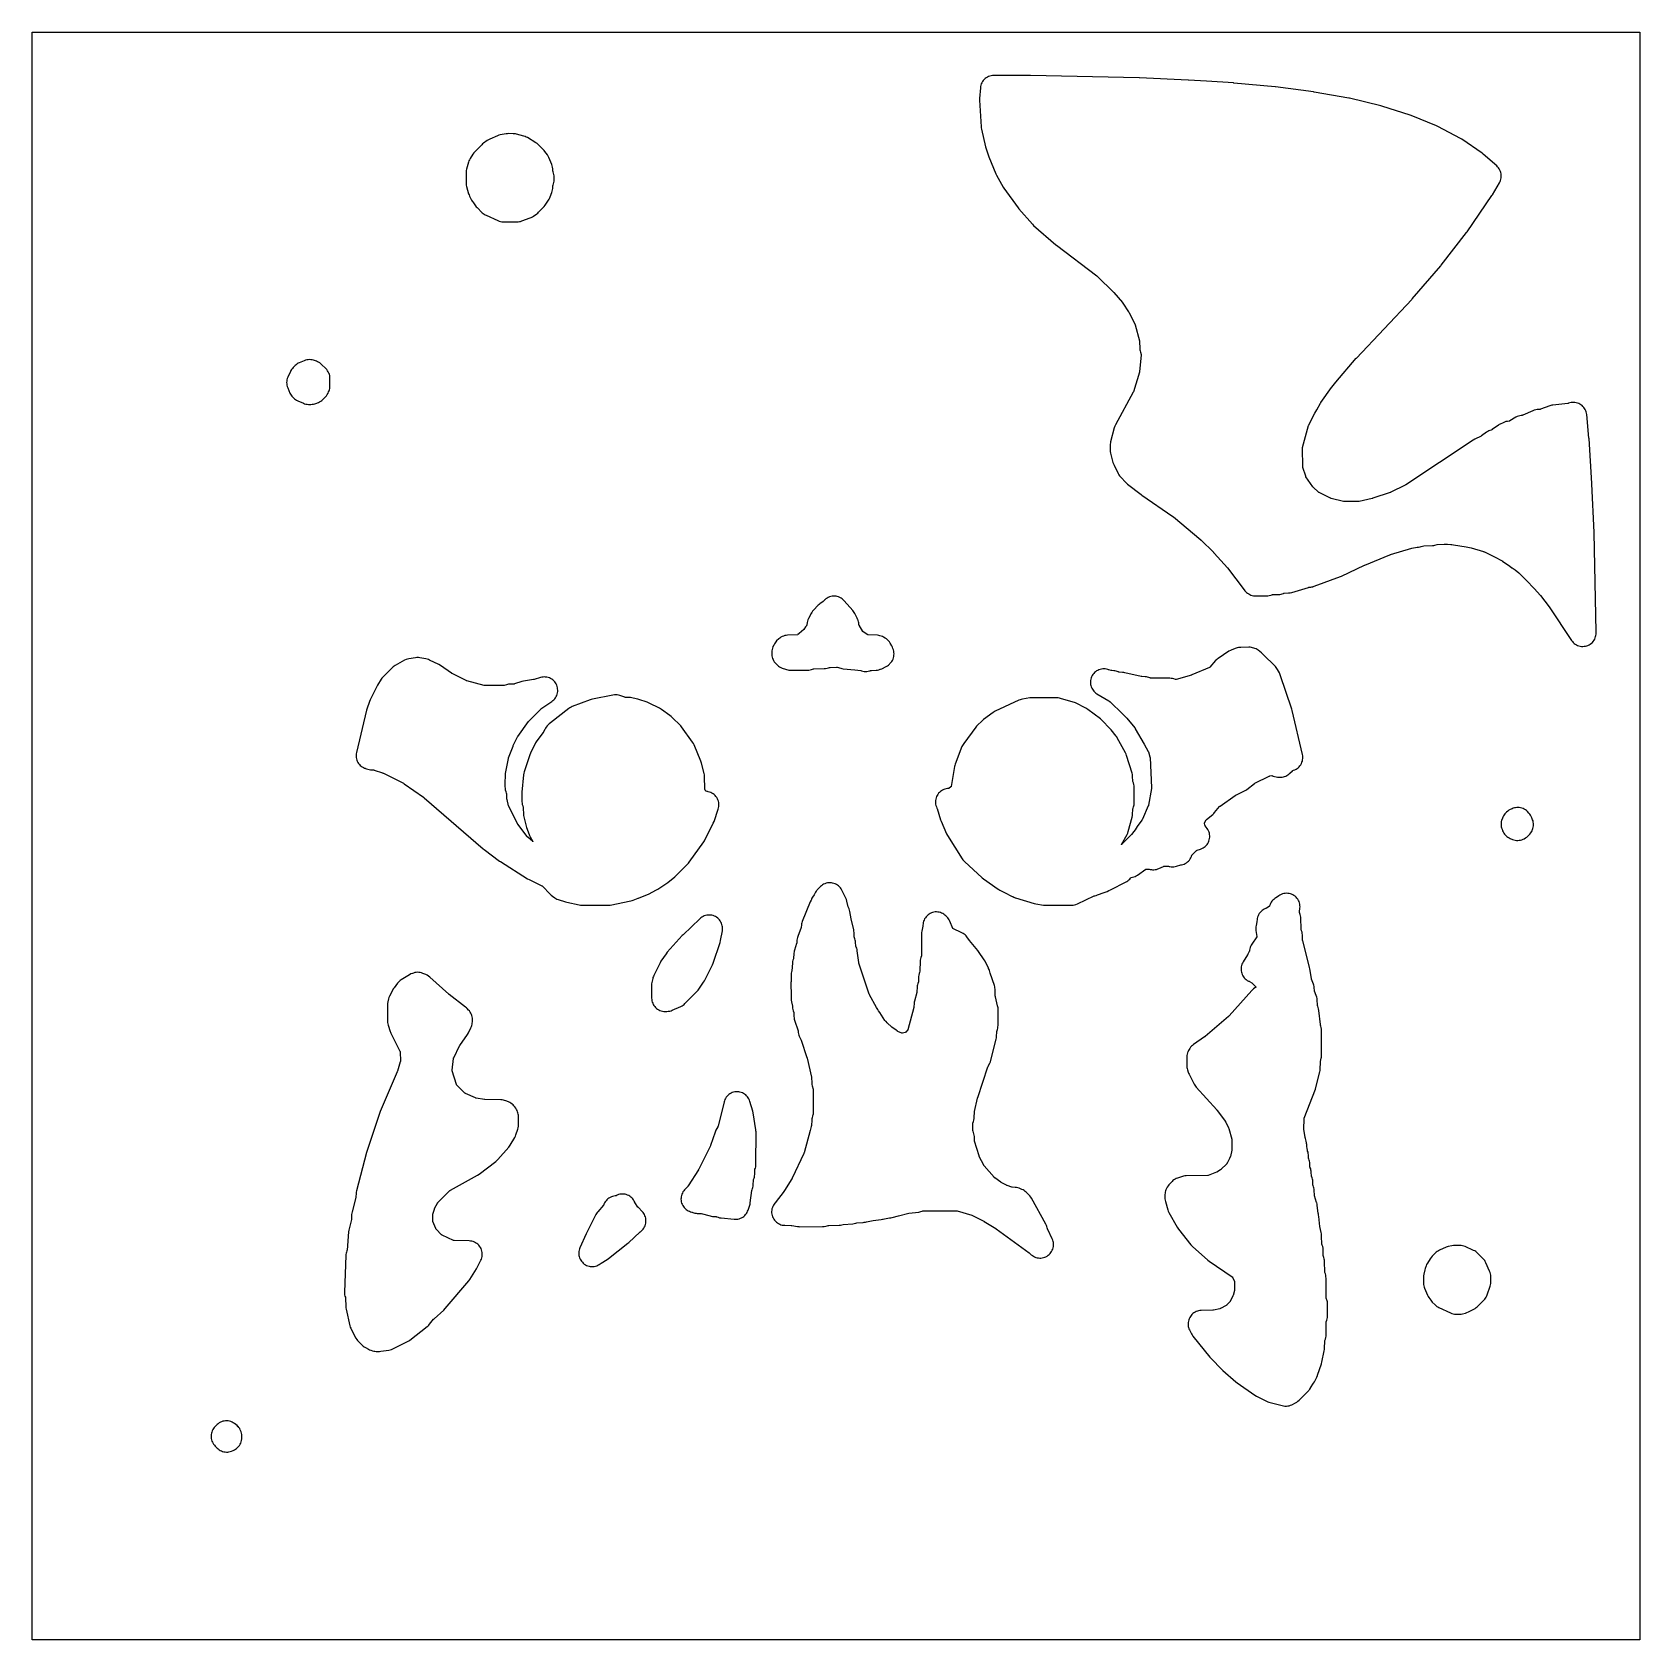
# Model space of a CAD drawing. Header units: millimetres. Extents: x 0 to 300, y 0 to 300.
import ezdxf

# ---------------------------------------------------------------- set-up
doc = ezdxf.new("R2010")
doc.units = ezdxf.units.MM
doc.layers.add('CUT', color=7, linetype='CONTINUOUS')

msp = doc.modelspace()

# ---------------------------------------------------------------- linework, layer by layer
at = {"layer": 'CUT'}
for points in [[(299.9634, 299.9386), (299.9634, 0.0614), (299.9606, 0.0029), (299.9021, 0), (0.0614, 0), (0.0029, 0.0029), (0, 0.0614), (0, 299.9386), (0.0029, 299.9971), (0.0614, 300), (299.9021, 300), (299.9606, 299.9971)], [(178.222, 291.6061), (178.0096, 291.4779), (177.8109, 291.3292), (177.6279, 291.1616), (177.4624, 290.9767), (177.316, 290.7762), (177.1903, 290.5623), (177.0864, 290.3369), (177.0053, 290.1024), (176.9479, 289.8609), (176.9148, 289.615), (176.7484, 287.65), (176.7439, 287.2895), (177.0415, 282.3242), (177.0623, 282.1192), (177.0999, 281.9165), (177.8548, 278.615), (177.9199, 278.3828), (178.414, 276.8983), (178.4783, 276.7264), (179.7916, 273.5738), (179.9172, 273.3154), (181.1552, 271.1006), (181.3098, 270.8579), (183.9453, 267.2041), (184.1041, 267.0059), (186.6179, 264.1773), (186.8495, 263.9486), (191.0142, 260.34), (191.135, 260.2416), (198.6527, 254.5071), (198.7092, 254.4612), (198.7627, 254.412), (201.7602, 251.4833), (201.8003, 251.4422), (201.8384, 251.3992), (203.408, 249.538), (203.448, 249.4879), (203.4853, 249.4357), (204.5819, 247.8086), (204.6226, 247.7438), (204.6591, 247.6764), (205.7447, 245.5098), (205.7526, 245.4928), (205.7815, 245.4173), (205.7868, 245.3994), (206.6061, 242.3852), (206.6112, 242.364), (206.6252, 242.2709), (206.6266, 242.2491), (206.6691, 240.9662), (206.6871, 240.7385), (206.7258, 240.5134), (206.7849, 240.2928), (206.9182, 239.8727), (206.9234, 239.8546), (206.9318, 239.8148), (206.9319, 239.7742), (206.9306, 239.7553), (206.6292, 236.6479), (206.6269, 236.6291), (206.6108, 236.5488), (206.6057, 236.5305), (205.4921, 232.9109), (205.486, 232.8929), (205.4541, 232.8173), (205.4454, 232.8004), (202.1303, 226.7404), (202.0012, 226.4663), (201.9063, 226.1787), (201.2198, 223.578), (201.1729, 223.3619), (201.1453, 223.1425), (201.1371, 222.9216), (201.1435, 222.0536), (201.1634, 221.7571), (201.2182, 221.465), (201.6579, 219.7085), (201.7412, 219.4405), (201.854, 219.1835), (202.6436, 217.6286), (202.763, 217.4192), (202.9021, 217.2222), (203.0594, 217.0396), (204.1112, 215.9314), (204.2447, 215.8009), (204.3875, 215.6807), (206.9095, 213.7147), (207.0248, 213.63), (212.8434, 209.607), (212.8884, 209.5743), (212.9319, 209.5396), (218.0407, 205.2517), (218.0775, 205.2196), (218.1128, 205.1861), (220.3876, 202.9355), (220.3879, 202.9353), (220.3933, 202.9292), (220.54, 202.7655), (223.0009, 200.02), (223.0039, 200.0162), (226.1306, 195.9172), (226.2726, 195.7473), (226.4291, 195.5905), (226.5874, 195.4578), (226.6027, 195.4429), (226.7847, 195.2961), (226.9796, 195.1669), (227.1857, 195.0565), (227.4012, 194.9659), (227.6243, 194.8958), (227.8529, 194.8468), (228.0851, 194.8194), (228.4188, 194.7958), (228.6188, 194.7896), (230.3039, 194.8055), (230.5697, 194.8221), (230.8322, 194.867), (231.0884, 194.9395), (231.3321, 195.0227), (231.3501, 195.0284), (231.3895, 195.0375), (231.4297, 195.0427), (231.4485, 195.0437), (232.5547, 195.075), (232.7874, 195.0924), (233.0174, 195.1315), (233.2428, 195.1919), (233.4616, 195.273), (233.5156, 195.2959), (233.5207, 195.298), (233.5679, 195.3135), (233.5972, 195.3175), (233.6221, 195.3193), (234.4277, 195.3574), (234.7318, 195.3905), (235.0296, 195.4605), (238.1174, 196.3891), (238.1352, 196.394), (238.2136, 196.4093), (238.2319, 196.4116), (238.5538, 196.4424), (238.7663, 196.472), (238.9755, 196.5197), (238.9912, 196.5247), (239.0078, 196.5286), (239.2043, 196.592), (244.104, 198.3996), (244.3108, 198.4866), (244.3112, 198.4869), (248.5758, 200.5113), (248.6043, 200.5244), (248.6331, 200.5367), (253.3031, 202.4597), (253.3613, 202.4819), (253.4206, 202.501), (257.4403, 203.6836), (258.4131, 203.9068), (258.6931, 203.9245), (258.945, 203.9533), (259.1926, 204.0074), (259.4336, 204.0864), (259.6374, 204.1648), (259.639, 204.1654), (261.2616, 204.2157), (261.5012, 204.2347), (261.7377, 204.2766), (262.157, 204.3718), (263.4646, 204.4705), (264.0879, 204.4625), (264.6825, 204.395), (264.8141, 204.38), (264.8795, 204.3726), (265.1654, 204.3401), (267.5289, 203.9729), (268.507, 203.7554), (270.8005, 203.0674), (270.8699, 203.0441), (270.9368, 203.0189), (270.9512, 203.0122), (272.8147, 202.0815), (274.2467, 201.363), (274.251, 201.3607), (274.2801, 201.3434), (274.3167, 201.3205), (274.3478, 201.2997), (275.6827, 200.3491), (276.0926, 200.0572), (276.1151, 200.0411), (276.6824, 199.6372), (277.3574, 199.0887), (278.7864, 197.6983), (280.2717, 196.2125), (281.4235, 194.8987), (283.0754, 192.7692), (287.2278, 186.499), (287.3747, 186.2995), (287.5406, 186.1155), (287.7238, 185.9488), (287.9227, 185.8011), (288.1352, 185.6738), (288.3593, 185.5681), (288.5927, 185.4851), (288.8332, 185.4257), (289.0784, 185.3903), (289.3259, 185.3794), (289.5732, 185.393), (289.818, 185.4311), (290.0579, 185.4931), (290.2904, 185.5787), (290.5133, 185.6868), (290.7244, 185.8164), (290.9216, 185.9663), (291.1031, 186.135), (291.2669, 186.3208), (291.4116, 186.5219), (291.5356, 186.7363), (291.6378, 186.962), (291.7172, 187.1967), (291.7729, 187.438), (291.8045, 187.6838), (291.8117, 187.9314), (291.8083, 188.0942), (291.4231, 206.6), (291.4213, 206.6559), (291.0299, 215.7173), (291.0269, 215.7717), (290.4812, 224.1593), (290.4756, 224.2306), (290.0613, 228.6447), (290.0267, 228.8859), (289.9689, 229.1225), (289.8883, 229.3524), (289.7857, 229.5733), (289.662, 229.7832), (289.5186, 229.9801), (289.3566, 230.1621), (289.1777, 230.3275), (288.9836, 230.4746), (288.7761, 230.6022), (288.5571, 230.7089), (288.3288, 230.7939), (288.0933, 230.8562), (287.8528, 230.8953), (287.6097, 230.9108), (287.3662, 230.9026), (287.1247, 230.8707), (286.8875, 230.8155), (286.6567, 230.7374), (286.6203, 230.7231), (286.6047, 230.7174), (286.5699, 230.7072), (286.5343, 230.7001), (286.5182, 230.698), (283.7419, 230.3986), (283.539, 230.3683), (283.3393, 230.3214), (283.1441, 230.2584), (281.455, 229.6348), (281.4388, 229.6293), (281.403, 229.6196), (281.3663, 229.6133), (281.3498, 229.6116), (280.8073, 229.5683), (280.5279, 229.53), (280.2545, 229.4604), (279.9907, 229.3605), (278.1108, 228.5245), (278.0935, 228.5173), (278.0552, 228.5047), (278.0159, 228.496), (277.9974, 228.4933), (277.8163, 228.4715), (277.5559, 228.4262), (277.3017, 228.3535), (277.0565, 228.2545), (276.8233, 228.1301), (275.7, 227.4526), (275.6832, 227.4431), (275.6455, 227.4254), (275.6051, 227.4158), (275.5859, 227.4128), (275.2459, 227.3688), (274.9707, 227.3173), (274.703, 227.2354), (274.4461, 227.1241), (273.9142, 226.8572), (273.7448, 226.7639), (273.5831, 226.6577), (272.4166, 225.8254), (272.4021, 225.8155), (272.3697, 225.7967), (272.3342, 225.7841), (272.3174, 225.7795), (272.2235, 225.7558), (272.0004, 225.6884), (271.7844, 225.6004), (271.5776, 225.4927), (271.3817, 225.3662), (270.4378, 224.6922), (270.4334, 224.6893), (270.3649, 224.6481), (270.3487, 224.6397), (269.1491, 224.054), (268.8627, 223.89), (256.2913, 215.5401), (256.2287, 215.5012), (256.1638, 215.4663), (253.5279, 214.1518), (253.4516, 214.117), (253.3731, 214.0877), (250.1447, 213.0111), (250.0836, 212.9926), (250.0217, 212.9773), (247.5649, 212.4412), (247.5453, 212.4375), (247.4601, 212.4281), (247.4403, 212.4276), (244.7858, 212.418), (244.7634, 212.4186), (244.6671, 212.4298), (244.6451, 212.4344), (242.3943, 212.9747), (242.3737, 212.9802), (242.2873, 213.0117), (242.268, 213.0206), (240.1109, 214.0956), (240.0952, 214.1039), (240.0629, 214.124), (240.0326, 214.1471), (240.0193, 214.1587), (239.0272, 215.0735), (239.0123, 215.088), (238.9537, 215.1554), (238.9415, 215.1721), (237.6668, 217.0126), (237.6568, 217.0278), (237.6377, 217.0621), (237.622, 217.0981), (237.6159, 217.1153), (237.0795, 218.7648), (237.0741, 218.7829), (237.0655, 218.8227), (237.0609, 218.8631), (237.0602, 218.882), (237.0172, 222.4017), (237.0174, 222.4194), (237.0205, 222.4575), (237.0272, 222.4951), (237.0316, 222.5122), (238.1587, 226.5698), (238.1638, 226.5867), (238.1911, 226.658), (238.1985, 226.6741), (239.2782, 228.8594), (239.2961, 228.8943), (239.3152, 228.9286), (239.6777, 229.5548), (240.396, 230.7957), (240.4235, 230.8409), (240.4529, 230.8848), (242.4311, 233.6947), (242.4632, 233.738), (242.4971, 233.7799), (243.2408, 234.6561), (247.0483, 239.1416), (247.0684, 239.1647), (247.0891, 239.1873), (257.3989, 250.1401), (257.4667, 250.2151), (262.8353, 256.4018), (262.9238, 256.5098), (267.6451, 262.6076), (267.7335, 262.7293), (272.3629, 269.5159), (272.457, 269.6648), (273.7591, 271.8964), (273.8723, 272.1143), (273.9635, 272.3422), (274.032, 272.5779), (274.077, 272.8193), (274.0981, 273.0638), (274.0951, 273.3093), (274.0681, 273.5533), (274.0173, 273.7935), (273.9431, 274.0275), (273.8464, 274.2531), (273.728, 274.4682), (273.5891, 274.6706), (273.431, 274.8584), (273.2552, 275.0298), (270.7585, 277.2359), (270.5183, 277.4233), (266.728, 280.0263), (266.4871, 280.1725), (262.2596, 282.4221), (262.0356, 282.5274), (257.3266, 284.463), (257.1271, 284.5353), (251.8131, 286.2087), (251.6423, 286.2559), (245.7864, 287.6528), (245.6454, 287.6821), (239.2094, 288.8304), (239.095, 288.848), (232.0035, 289.7769), (231.9123, 289.7871), (224.195, 290.5112), (224.1238, 290.5168), (219.0844, 290.8448), (215.7609, 291.0612), (215.7064, 291.0641), (206.6203, 291.4569), (206.5644, 291.4587), (186.2595, 291.8815), (186.2155, 291.882), (179.414, 291.9041), (179.1661, 291.8926), (178.9205, 291.8565), (178.6798, 291.7964), (178.4462, 291.7126)], [(80.9725, 271.6676), (81.0039, 271.4412), (81.0557, 271.2186), (81.4441, 269.8408), (81.5197, 269.6145), (81.6165, 269.3964), (81.9832, 268.6667), (82.0832, 268.4866), (82.1977, 268.3154), (82.7408, 267.5713), (82.8721, 267.4064), (83.0168, 267.2532), (83.9811, 266.3151), (84.1423, 266.1713), (84.3154, 266.0419), (84.4989, 265.928), (84.6917, 265.8303), (86.8793, 264.838), (87.1261, 264.7414), (87.3817, 264.6716), (87.6433, 264.6292), (87.9078, 264.6147), (90.4872, 264.6103), (90.7073, 264.6197), (90.9256, 264.6483), (91.1406, 264.6961), (91.3506, 264.7626), (92.913, 265.3344), (93.1275, 265.4244), (93.3328, 265.534), (93.5269, 265.6622), (94.1528, 266.1187), (94.3195, 266.2515), (94.4743, 266.398), (95.5336, 267.4902), (95.7103, 267.6932), (95.8642, 267.9141), (96.4505, 268.8603), (96.5617, 269.0596), (96.6542, 269.2681), (96.9718, 270.0819), (97.0532, 270.3273), (97.1089, 270.5799), (97.1381, 270.8368), (97.1663, 271.2938), (97.1682, 271.3147), (97.176, 271.3593), (97.1888, 271.4027), (97.1964, 271.4223), (97.2063, 271.4458), (97.2911, 271.6792), (97.3523, 271.9198), (97.3893, 272.1654), (97.4018, 272.4134), (97.4022, 272.9677), (97.3904, 273.2123), (97.3547, 273.4546), (97.2955, 273.6922), (97.2133, 273.9228), (97.1943, 273.969), (97.1869, 273.9884), (97.1746, 274.0312), (97.167, 274.0751), (97.1652, 274.0957), (97.1408, 274.501), (97.1073, 274.7852), (97.0416, 275.0637), (96.9445, 275.3329), (96.3956, 276.618), (96.2766, 276.8598), (96.1321, 277.0874), (95.671, 277.7342), (95.5437, 277.898), (95.4031, 278.0507), (94.4641, 278.9897), (94.2359, 279.1917), (93.9849, 279.3644), (92.4005, 280.3172), (92.196, 280.4277), (91.982, 280.5186), (91.7606, 280.5893), (90.3596, 280.9656), (90.1555, 281.0113), (89.9483, 281.0399), (89.7395, 281.051), (88.9194, 281.0603), (88.6815, 281.0517), (88.4454, 281.0205), (87.3454, 280.8212), (87.0727, 280.7558), (86.8091, 280.6604), (85.3946, 280.0563), (85.143, 279.9317), (84.9069, 279.7797), (84.2041, 279.269), (84.042, 279.1407), (83.891, 278.9993), (82.5869, 277.673), (82.4075, 277.4696), (82.2512, 277.248), (81.7171, 276.396), (81.6016, 276.1909), (81.5059, 275.9758), (81.4309, 275.7526), (81.0568, 274.4386), (81.0039, 274.2134), (80.972, 273.9843), (80.9613, 273.7533), (80.962, 271.8959)], [(47.4906, 234.3587), (47.5285, 234.1023), (47.5927, 233.8512), (47.6825, 233.608), (48.0882, 232.6641), (48.1901, 232.4543), (48.3112, 232.2549), (48.4504, 232.0677), (48.6064, 231.8943), (48.7539, 231.745), (48.9306, 231.5825), (49.1221, 231.4377), (49.3266, 231.3119), (49.5422, 231.2063), (50.6001, 230.7499), (50.8384, 230.6612), (51.0845, 230.5971), (51.3358, 230.5584), (51.5897, 230.5454), (52.0134, 230.5453), (52.2508, 230.5565), (52.4861, 230.5902), (52.7171, 230.6461), (52.9417, 230.7237), (53.3983, 230.9062), (53.6284, 231.0119), (53.8466, 231.1403), (54.0507, 231.2902), (54.2385, 231.4599), (54.7225, 231.9439), (54.9077, 232.1509), (55.0687, 232.3771), (55.2037, 232.6198), (55.3194, 232.8582), (55.4093, 233.0669), (55.4798, 233.283), (55.5305, 233.5046), (55.5608, 233.7298), (55.5705, 233.9569), (55.5664, 235.4259), (55.5534, 235.6744), (55.5157, 235.9204), (55.4537, 236.1614), (55.3681, 236.395), (55.2597, 236.619), (55.1295, 236.8311), (54.9789, 237.0292), (54.8094, 237.2113), (53.9921, 238.0062), (53.8249, 238.1548), (53.6451, 238.2879), (53.4541, 238.4044), (53.2535, 238.5033), (53.0449, 238.584), (52.5167, 238.7613), (52.2658, 238.8312), (52.009, 238.8747), (51.749, 238.8912), (51.4888, 238.8805), (51.2311, 238.8429), (50.9786, 238.7786), (50.7343, 238.6884), (49.8402, 238.3044), (49.6349, 238.2049), (49.4395, 238.0871), (49.2557, 237.952), (49.085, 237.8007), (48.7112, 237.4377), (48.5506, 237.2663), (48.4068, 237.0805), (48.281, 236.8821), (48.1744, 236.6728), (47.7008, 235.6236), (47.6065, 235.3821), (47.5378, 235.1322), (47.4953, 234.8765), (47.4795, 234.6177)], [(140.1605, 187.3151), (139.9245, 187.2125), (139.7003, 187.0863), (139.4902, 186.9377), (139.2965, 186.7683), (138.9097, 186.3931), (138.7538, 186.2275), (138.6137, 186.0485), (138.4903, 185.8574), (138.3535, 185.6227), (138.2116, 185.3393), (138.2031, 185.3192), (138.1142, 185.0746), (138.0511, 184.822), (138.0147, 184.5643), (138.0053, 184.3042), (138.0104, 183.9801), (138.013, 183.9405), (138.0133, 183.8404), (138.0357, 183.607), (138.0799, 183.3768), (138.1455, 183.1517), (138.2318, 182.9338), (138.3382, 182.7248), (138.4638, 182.5268), (138.6073, 182.3414), (138.7675, 182.1703), (139.0496, 181.8961), (139.2491, 181.7216), (139.4661, 181.5693), (139.6979, 181.4408), (139.942, 181.3375), (140.5674, 181.1114), (140.7739, 181.0467), (140.9852, 181), (141.1997, 180.9719), (141.4159, 180.9624), (141.4421, 180.9623), (141.452, 180.9619), (144.6855, 180.9601), (144.9318, 180.9721), (145.1756, 181.0083), (145.4147, 181.0684), (145.4148, 181.0684), (145.7657, 181.1752), (145.7823, 181.1798), (145.819, 181.1874), (145.8564, 181.1915), (145.8731, 181.1922), (147.7723, 181.2275), (148.0451, 181.2475), (148.314, 181.2972), (148.5759, 181.376), (148.769, 181.4457), (148.7884, 181.4522), (148.8314, 181.4626), (148.8752, 181.4682), (148.8957, 181.4692), (150.0665, 181.4908), (150.08, 181.4907), (150.0963, 181.4898), (150.1198, 181.4881), (150.156, 181.4822), (150.172, 181.4785), (150.9098, 181.2888), (151.0986, 181.248), (151.2899, 181.2219), (153.5244, 181.0044), (154.588, 180.8522), (154.7484, 180.7937), (154.9883, 180.7324), (155.233, 180.695), (155.4803, 180.6821), (155.4939, 180.682), (155.7484, 180.6943), (156.0002, 180.7324), (156.2469, 180.7959), (156.3501, 180.8341), (156.4252, 180.8552), (156.5668, 180.9023), (156.5833, 180.9074), (156.5999, 180.9112), (157.4818, 180.9482), (157.7433, 180.973), (158.0008, 181.0251), (158.2515, 181.1039), (158.2597, 181.1075), (158.2889, 181.1168), (158.5307, 181.2227), (159.3397, 181.6295), (159.5605, 181.755), (159.7675, 181.9022), (159.9585, 182.0698), (160.0545, 182.163), (160.2275, 182.3491), (160.3808, 182.5517), (160.5127, 182.7689), (160.6218, 182.9984), (160.7071, 183.2377), (160.7677, 183.4845), (160.8029, 183.7361), (160.8124, 183.99), (160.796, 184.2436), (160.754, 184.4942), (160.6868, 184.7392), (160.5962, 185.014), (160.5056, 185.2485), (160.3918, 185.4728), (160.0856, 186.0078), (159.9452, 186.226), (159.7829, 186.4285), (159.6006, 186.6131), (159.4001, 186.7777), (159.1836, 186.9207), (158.8745, 187.1026), (158.6559, 187.2171), (158.4272, 187.3094), (158.1904, 187.3788), (157.948, 187.4245), (157.7023, 187.4461), (155.9831, 187.5119), (155.9759, 187.5123), (155.946, 187.5236), (155.9276, 187.5324), (155.8132, 187.5906), (154.9757, 188.1468), (154.2982, 189.3313), (154.2895, 189.3474), (154.2796, 189.3695), (154.2716, 189.3913), (154.2646, 189.4216), (154.2618, 189.4397), (154.2192, 189.768), (154.182, 189.9822), (154.1262, 190.1924), (154.0788, 190.3238), (154.0669, 190.3615), (154.0575, 190.3826), (154.0524, 190.3969), (154.0226, 190.4614), (153.9518, 190.6205), (153.4816, 191.5356), (153.379, 191.7163), (153.2617, 191.8879), (153.1306, 192.0491), (151.4841, 193.9107), (151.3104, 194.0884), (151.12, 194.2479), (150.9147, 194.3878), (150.6966, 194.5066), (150.4677, 194.6032), (150.2304, 194.6766), (149.9869, 194.726), (149.7397, 194.7511), (149.4913, 194.7515), (149.2441, 194.7272), (149.0005, 194.6786), (148.7629, 194.606), (148.5337, 194.5101), (148.3152, 194.392), (148.1094, 194.2528), (147.9185, 194.0939), (147.8384, 194.0125), (147.7981, 193.977), (147.7692, 193.949), (147.5797, 193.7729), (146.9778, 193.3306), (146.8135, 193.1989), (146.6609, 193.0538), (145.7594, 192.1214), (145.5968, 191.9356), (145.4532, 191.7348), (145.3302, 191.5207), (145.3169, 191.4946), (145.2772, 191.4243), (144.8426, 190.5681), (144.7355, 190.3262), (144.6546, 190.0743), (144.6007, 189.8153), (144.5345, 189.3834), (144.5327, 189.3728), (144.4676, 189.2459), (144.4366, 189.202), (144.4252, 189.186), (144.3041, 189.0147), (143.9806, 188.5571), (143.1402, 187.783), (142.8689, 187.5782), (142.8536, 187.5672), (142.8527, 187.5667), (142.8491, 187.5664), (140.9137, 187.4708), (140.6577, 187.4448), (140.4058, 187.3928)], [(60.5027, 164.4061), (60.572, 164.1766), (60.663, 163.9549), (60.7749, 163.7428), (60.9065, 163.5425), (61.0567, 163.3557), (61.2242, 163.1841), (61.4072, 163.0294), (61.6043, 162.8929), (61.8135, 162.7759), (62.033, 162.6795), (62.1162, 162.6521), (62.1162, 162.6519), (62.2148, 162.6154), (62.3828, 162.5478), (62.6224, 162.4653), (62.8691, 162.4075), (63.1203, 162.375), (63.6896, 162.3304), (63.6947, 162.3299), (63.7429, 162.3223), (63.7675, 162.3162), (63.7892, 162.3095), (65.37, 161.7779), (65.4482, 161.7485), (65.5243, 161.7136), (69.2639, 159.8383), (69.34, 159.7966), (69.413, 159.7494), (73.0318, 157.2166), (73.0814, 157.18), (73.129, 157.1408), (84.1469, 147.5912), (84.3059, 147.4643), (87.2229, 145.3253), (87.3612, 145.2308), (92.4302, 142.0124), (92.704, 141.8616), (95.1189, 140.723), (95.1705, 140.6956), (95.2125, 140.6549), (96.6476, 139.1241), (96.8487, 138.9322), (97.0698, 138.7638), (97.5198, 138.4592), (97.7128, 138.3409), (97.9158, 138.2405), (98.1269, 138.1589), (99.4886, 137.7026), (99.7586, 137.6286), (102.0516, 137.1367), (102.3083, 137.0955), (102.5678, 137.0811), (107.3179, 137.0655), (107.5708, 137.0774), (107.8211, 137.1149), (111.7234, 137.9031), (111.9379, 137.9563), (112.1468, 138.0284), (113.1004, 138.405), (113.12, 138.4127), (113.1272, 138.4156), (113.1301, 138.4167), (113.1485, 138.424), (114.7855, 139.0705), (114.9975, 139.1659), (116.4969, 139.926), (116.7632, 140.0824), (118.4157, 141.1955), (118.5887, 141.3232), (119.9199, 142.3971), (120.1213, 142.5784), (122.3416, 144.807), (122.4793, 144.957), (122.6043, 145.1177), (125.3117, 148.9054), (125.4184, 149.0676), (125.5121, 149.2376), (127.0936, 152.388), (127.2306, 152.7177), (127.9989, 155.0182), (128.0656, 155.257), (128.1084, 155.5013), (128.1268, 155.7486), (128.1206, 155.9965), (128.0899, 156.2426), (128.0349, 156.4844), (127.9563, 156.7195), (127.8547, 156.9458), (127.7313, 157.1608), (127.5871, 157.3626), (127.4236, 157.5491), (127.2425, 157.7185), (127.0455, 157.8691), (126.8346, 157.9994), (126.6117, 158.1082), (126.3792, 158.1944), (126.1393, 158.2572), (125.9891, 158.2886), (125.9704, 158.2939), (125.7474, 158.3641), (125.7287, 158.3705), (125.6915, 158.3865), (125.6701, 158.4208), (125.661, 158.4384), (125.5458, 158.673), (125.537, 158.6922), (125.5221, 158.7332), (125.5163, 158.7763), (125.5151, 158.7974), (125.4498, 161.1214), (125.4284, 161.3854), (125.3791, 161.6457), (124.9072, 163.5733), (124.8545, 163.7579), (124.7877, 163.9379), (123.5077, 167.0192), (123.3832, 167.2762), (123.2303, 167.5174), (121.1815, 170.3732), (121.0436, 170.5483), (120.8907, 170.7104), (119.4775, 172.0811), (119.2113, 172.3055), (118.9764, 172.4771), (117.4221, 173.612), (117.251, 173.7264), (117.0711, 173.8264), (115.101, 174.8174), (114.772, 174.9544), (113.2209, 175.4742), (113.0221, 175.5318), (112.1333, 175.7498), (111.8988, 175.7956), (111.6609, 175.8188), (110.6977, 175.8663), (110.6797, 175.8676), (110.6427, 175.8728), (110.6061, 175.8814), (110.5894, 175.8866), (109.6334, 176.2058), (109.3869, 176.2743), (109.1347, 176.3172), (108.8794, 176.3341), (108.6237, 176.3249), (108.3703, 176.2896), (104.5325, 175.5527), (104.317, 175.5013), (104.1069, 175.4311), (100.7798, 174.1522), (100.5568, 174.0537), (100.3444, 173.934), (100.1447, 173.7942), (96.7324, 171.1479), (96.4862, 170.9295), (96.0971, 170.5358), (95.92, 170.3363), (95.7651, 170.119), (95.6343, 169.8865), (95.4045, 169.4216), (95.3959, 169.4051), (95.3555, 169.3397), (95.3446, 169.3246), (94.1646, 167.7595), (94.0366, 167.5728), (93.926, 167.3752), (92.9648, 165.4587), (92.8275, 165.1277), (91.7861, 162.0002), (91.7103, 161.7191), (91.6678, 161.431), (91.3798, 158.18), (91.3702, 157.9326), (91.3867, 156.3867), (91.4036, 156.1221), (91.4484, 155.8608), (91.5206, 155.6058), (91.6198, 155.3152), (91.6257, 155.2965), (91.635, 155.257), (91.6403, 155.2168), (91.6414, 155.1972), (91.6768, 154.0881), (91.6991, 153.8252), (91.7491, 153.566), (92.2412, 151.5824), (92.347, 151.2545), (92.8025, 150.1176), (92.9451, 149.8203), (93.4255, 148.9678), (93.4466, 148.9257), (93.4098, 148.9551), (92.4552, 149.7956), (92.4413, 149.8085), (92.3854, 149.8687), (92.3736, 149.8836), (90.6147, 152.2144), (90.6047, 152.2283), (90.5659, 152.2908), (90.5578, 152.3059), (88.9374, 155.5351), (88.9287, 155.5537), (88.8977, 155.6371), (88.8922, 155.657), (88.5993, 156.8245), (88.5951, 156.8432), (88.5833, 156.9251), (88.582, 156.9443), (88.5565, 157.5533), (88.5363, 157.7824), (88.4951, 158.0087), (88.4334, 158.2303), (88.3515, 158.4452), (88.3429, 158.465), (88.3363, 158.4812), (88.3246, 158.5171), (88.3197, 158.5546), (88.3187, 158.5721), (88.2837, 159.5642), (88.2831, 159.5937), (88.2831, 159.6232), (88.311, 161.5835), (88.3116, 161.6004), (88.3191, 161.6727), (88.322, 161.6893), (88.8699, 164.4916), (88.8711, 164.4967), (88.8925, 164.5738), (88.8985, 164.591), (89.7237, 166.7902), (89.7478, 166.8495), (89.7751, 166.9074), (90.5698, 168.4861), (90.5721, 168.4904), (90.6099, 168.5537), (90.6193, 168.5675), (92.6231, 171.3793), (92.6262, 171.3835), (92.6777, 171.4448), (92.6902, 171.458), (94.9879, 173.7565), (95.0008, 173.7688), (95.0601, 173.8178), (95.0746, 173.8282), (96.9663, 175.1119), (97.1616, 175.2589), (97.3417, 175.4243), (97.5048, 175.6065), (97.6492, 175.8038), (97.7737, 176.0142), (97.8771, 176.2358), (97.9583, 176.4664), (98.0166, 176.7039), (98.0515, 176.9459), (98.0625, 177.1902), (98.0496, 177.4343), (98.0129, 177.6761), (97.9528, 177.9131), (97.8698, 178.1431), (97.7647, 178.3639), (97.6386, 178.5733), (97.4926, 178.7695), (97.3281, 178.9504), (97.1468, 179.1144), (96.9503, 179.26), (96.7405, 179.3856), (96.5195, 179.4901), (96.2893, 179.5726), (96.0521, 179.6321), (95.8103, 179.6682), (95.5661, 179.6805), (95.3219, 179.6689), (95.0799, 179.6335), (94.8426, 179.5747), (93.6783, 179.2246), (93.6044, 179.2049), (93.5295, 179.19), (91.7059, 178.8886), (91.363, 178.8067), (89.9917, 178.3751), (89.9865, 178.3736), (89.9362, 178.3622), (89.9097, 178.3587), (89.8859, 178.357), (89.1032, 178.322), (88.891, 178.3034), (88.6812, 178.2669), (88.4753, 178.2126), (88.0664, 178.0859), (88.0481, 178.0808), (88.0082, 178.0727), (87.9676, 178.0687), (87.9486, 178.0682), (84.4393, 178.0768), (84.434, 178.0769), (84.3834, 178.0812), (84.3575, 178.0857), (84.3346, 178.0912), (81.1062, 178.9454), (81.0876, 178.9508), (81.0095, 178.9803), (80.992, 178.9885), (78.3724, 180.3006), (78.2981, 180.3412), (78.2269, 180.387), (76.1883, 181.8013), (75.8806, 181.9836), (74.1669, 182.8399), (73.9428, 182.9384), (73.7101, 183.0146), (73.4711, 183.0677), (72.3362, 183.2619), (72.0636, 183.2932), (71.7892, 183.2945), (71.5163, 183.2658), (70.3034, 183.07), (70.0265, 183.0091), (69.7583, 182.9172), (69.5023, 182.7955), (67.7477, 181.8361), (67.5417, 181.7102), (67.3487, 181.5649), (67.1707, 181.4017), (65.4452, 179.6592), (65.2699, 179.4624), (65.1162, 179.2483), (64.4186, 178.1588), (64.2854, 177.9238), (63.0493, 175.4382), (62.9174, 175.1194), (62.4308, 173.6676), (62.3694, 173.4529), (60.4958, 165.5937), (60.4515, 165.3581), (60.4299, 165.1193), (60.4313, 164.8796), (60.4556, 164.6411)], [(170.6044, 150.4353), (170.775, 150.1158), (173.5376, 145.7378), (173.6656, 145.5537), (173.8095, 145.3819), (173.9683, 145.2237), (177.2796, 142.2075), (177.5167, 142.0167), (180.2081, 140.1075), (180.3688, 140.0025), (180.537, 139.9102), (181.4509, 139.4535), (182.8795, 138.7396), (182.9448, 138.7028), (183.186, 138.5836), (183.278, 138.5498), (183.2826, 138.5478), (183.3096, 138.5383), (183.4387, 138.4909), (183.478, 138.4789), (186.9636, 137.4096), (187.2864, 137.3336), (188.7032, 137.0979), (188.9176, 137.0717), (189.1334, 137.064), (193.9671, 137.1024), (194.236, 137.1191), (194.5016, 137.1645), (194.7607, 137.2383), (195.0104, 137.3396), (198.1654, 138.8219), (198.2294, 138.8477), (198.2528, 138.8515), (198.5164, 138.9091), (198.7723, 138.9948), (200.0013, 139.4817), (200.5582, 139.6676), (200.8872, 139.8043), (201.1786, 139.9505), (201.3356, 140.0208), (204.0249, 141.3735), (204.2361, 141.4929), (204.4347, 141.6322), (204.6189, 141.7901), (204.787, 141.9652), (204.9372, 142.1557), (204.9962, 142.2475), (205.0795, 142.2537), (205.3201, 142.2955), (205.5554, 142.3606), (205.7833, 142.4483), (206.0015, 142.5579), (206.208, 142.6882), (207.7803, 143.7912), (208.3212, 143.814), (208.3384, 143.8143), (208.3758, 143.8125), (208.4129, 143.8071), (208.4293, 143.8036), (208.5881, 143.7657), (208.8253, 143.7211), (209.0656, 143.6996), (209.307, 143.7014), (209.547, 143.7264), (209.7835, 143.7744), (210.0143, 143.8451), (210.2372, 143.9376), (211.0667, 144.33), (211.0854, 144.3383), (211.127, 144.3526), (211.1706, 144.3576), (211.1911, 144.3582), (211.9762, 144.3611), (211.9817, 144.361), (212.0298, 144.3573), (212.1311, 144.3309), (212.1315, 144.3326), (212.2918, 144.2919), (212.5396, 144.2547), (212.7899, 144.2425), (213.0402, 144.2554), (213.2879, 144.2934), (213.5306, 144.3559), (214.3214, 144.6026), (214.3406, 144.608), (214.4428, 144.6283), (214.6851, 144.6892), (214.9201, 144.774), (215.1455, 144.8817), (215.359, 145.0115), (215.5584, 145.1619), (215.7419, 145.3314), (215.9075, 145.5184), (216.0537, 145.721), (216.1789, 145.9372), (216.2819, 146.1648), (216.3301, 146.3079), (216.3477, 146.3523), (216.3734, 146.3839), (216.3865, 146.3977), (217.2705, 147.2817), (217.2829, 147.2935), (217.3113, 147.3172), (217.3453, 147.3322), (217.361, 147.3379), (218.0191, 147.5602), (218.2484, 147.6504), (218.4677, 147.7628), (218.6748, 147.8962), (218.8678, 148.0494), (219.0448, 148.2208), (219.2041, 148.4088), (219.3441, 148.6116), (219.4634, 148.8271), (219.561, 149.0534), (219.6358, 149.2882), (219.6871, 149.5292), (219.7144, 149.774), (219.7176, 150.0204), (219.6964, 150.2659), (219.6512, 150.5081), (219.5823, 150.7447), (219.4905, 150.9734), (219.3767, 151.1919), (219.2419, 151.3981), (218.8687, 151.9118), (218.8588, 151.9261), (218.8397, 151.9583), (218.827, 151.9931), (218.8221, 152.0101), (218.7271, 152.3715), (218.7228, 152.3893), (218.7167, 152.4278), (218.7331, 152.4632), (218.742, 152.4792), (219.0566, 153.0128), (219.0654, 153.027), (219.0863, 153.0562), (219.1117, 153.0809), (219.1245, 153.0918), (220.2785, 154.0315), (220.4627, 154.1973), (220.6296, 154.3806), (221.5535, 155.5022), (221.5645, 155.515), (221.5902, 155.541), (221.6182, 155.5647), (221.6314, 155.5744), (224.4697, 157.5657), (224.4737, 157.5684), (224.537, 157.6063), (224.5519, 157.6141), (226.2283, 158.4421), (226.4345, 158.5564), (226.6291, 158.6896), (228.064, 159.7747), (228.0779, 159.7847), (228.1409, 159.8239), (228.1561, 159.8319), (230.8242, 161.1698), (230.8416, 161.178), (230.8805, 161.1927), (230.9207, 161.2033), (230.9397, 161.2068), (231.292, 161.2623), (231.3089, 161.2645), (231.3455, 161.2669), (231.3801, 161.2561), (231.3962, 161.2499), (231.5628, 161.181), (231.8216, 161.0903), (232.0888, 161.0284), (232.3612, 160.9962), (232.7528, 160.9715), (232.9879, 160.9678), (233.2224, 160.9862), (233.454, 161.0265), (233.6809, 161.0885), (233.901, 161.1714), (234.1122, 161.2747), (234.3129, 161.3974), (234.5011, 161.5384), (234.6752, 161.6964), (235.1437, 162.1636), (235.1563, 162.1756), (235.1851, 162.1994), (235.2193, 162.2144), (235.2357, 162.2202), (235.3609, 162.2615), (235.5914, 162.3505), (235.8121, 162.4618), (236.0206, 162.5944), (236.2151, 162.7469), (236.3936, 162.9178), (236.5543, 163.1056), (236.6957, 163.3082), (236.8163, 163.5239), (236.9152, 163.7504), (236.9911, 163.9856), (237.0435, 164.2271), (237.0718, 164.4726), (237.0757, 164.7197), (237.0551, 164.966), (237.0104, 165.209), (235.0704, 173.4401), (235.0085, 173.6581), (232.8707, 180.0632), (232.7936, 180.2648), (232.6994, 180.459), (232.3771, 181.0563), (232.2544, 181.2598), (232.113, 181.4507), (231.9541, 181.6274), (229.6507, 183.9553), (229.5161, 184.0817), (229.3725, 184.1978), (228.7654, 184.6526), (228.5726, 184.7835), (228.3684, 184.8958), (228.1547, 184.9887), (227.9332, 185.0613), (227.7049, 185.1244), (227.4805, 185.1755), (227.2523, 185.2058), (227.0223, 185.2149), (225.4966, 185.2052), (225.2802, 185.1944), (225.0656, 185.165), (224.8544, 185.1171), (224.6481, 185.0511), (223.833, 184.7507), (223.5617, 184.632), (223.3063, 184.4821), (221.2978, 183.137), (221.1263, 183.0112), (220.9661, 182.8713), (220.8183, 182.7183), (219.7286, 181.4893), (219.7171, 181.4769), (219.6908, 181.4521), (219.6586, 181.4352), (219.6437, 181.4285), (216.3969, 180.0723), (216.3404, 180.0504), (216.2829, 180.0314), (213.4645, 179.1778), (213.4624, 179.1772), (213.4337, 179.1785), (213.4172, 179.1796), (213.3814, 179.1844), (213.3462, 179.1923), (213.3307, 179.1969), (213.0006, 179.3027), (212.7626, 179.3663), (212.5194, 179.4061), (212.2736, 179.4219), (208.687, 179.4738), (208.6689, 179.4745), (208.6302, 179.4789), (208.593, 179.4905), (208.5762, 179.4972), (208.5463, 179.5099), (208.3365, 179.5881), (208.1207, 179.6471), (207.9003, 179.6867), (207.6774, 179.7063), (207.0443, 179.7337), (207.0265, 179.7349), (206.9499, 179.7456), (206.9324, 179.7493), (203.889, 180.4731), (203.6777, 180.5138), (203.4637, 180.5362), (202.8129, 180.5762), (202.795, 180.5777), (202.7568, 180.5838), (202.7204, 180.597), (202.6787, 180.6157), (202.4694, 180.6984), (202.2536, 180.762), (202.0329, 180.8059), (201.8092, 180.8297), (201.4434, 180.8522), (201.4206, 180.8543), (201.3237, 180.8722), (201.3073, 180.8768), (200.8781, 181.0129), (200.8503, 181.0202), (200.7053, 181.0658), (200.4716, 181.127), (200.233, 181.1654), (199.9919, 181.1806), (199.7505, 181.1724), (199.5109, 181.1409), (199.2755, 181.0865), (199.0465, 181.0096), (198.826, 180.911), (198.616, 180.7915), (198.4185, 180.6524), (198.2354, 180.4948), (198.0683, 180.3203), (197.9189, 180.1304), (197.7885, 179.9271), (197.6783, 179.7121), (197.5894, 179.4874), (197.5226, 179.2552), (197.4785, 179.0177), (197.4576, 178.777), (197.46, 178.5354), (197.4856, 178.2952), (197.5344, 178.0586), (197.6058, 177.8278), (197.6991, 177.605), (197.8135, 177.3922), (197.9478, 177.1914), (198.101, 177.0045), (198.2715, 176.8333), (198.4576, 176.6794), (198.6578, 176.5441), (200.865, 175.2034), (201.0432, 175.0817), (201.0811, 175.0558), (201.0922, 175.0482), (201.1874, 174.9831), (201.5179, 174.6828), (203.0792, 173.1472), (203.1643, 173.0636), (203.1749, 173.0531), (203.1759, 173.0522), (204.2171, 171.9827), (205.7353, 170.1642), (205.7388, 170.1599), (205.7747, 170.1087), (205.8255, 170.0252), (207.4967, 167.1101), (208.2164, 165.7927), (208.2247, 165.7766), (208.2554, 165.7048), (208.2613, 165.6876), (208.5502, 164.778), (208.5517, 164.7729), (208.5631, 164.7236), (208.5667, 164.6976), (208.5685, 164.6742), (208.8655, 158.9812), (208.866, 158.9594), (208.86, 158.8653), (208.8567, 158.8438), (208.2925, 155.7469), (208.2879, 155.7252), (208.2597, 155.6335), (208.2513, 155.613), (207.1657, 153.1604), (207.1624, 153.1539), (207.1201, 153.0773), (207.0918, 153.0338), (207.0525, 152.9759), (206.1924, 151.7576), (205.776, 151.1679), (205.5605, 150.8627), (205.1474, 150.2776), (203.3329, 148.4567), (203.2534, 148.3685), (203.2532, 148.3731), (203.2795, 148.4278), (204.2914, 150.294), (204.4142, 150.5556), (204.5061, 150.8297), (205.2386, 153.5243), (205.2963, 153.7948), (205.3238, 154.0701), (205.362, 154.9385), (205.3636, 154.9598), (205.3702, 155.0034), (205.3816, 155.046), (205.3887, 155.0662), (205.444, 155.2096), (205.5136, 155.4169), (205.5648, 155.6295), (205.5972, 155.8457), (205.6106, 156.064), (205.6318, 157.2612), (205.6321, 157.331), (205.6141, 159.0936), (205.5963, 159.3673), (205.5485, 159.6374), (205.4715, 159.9007), (205.3871, 160.1396), (205.381, 160.1584), (205.3714, 160.1978), (205.3657, 160.238), (205.3643, 160.2577), (205.3301, 161.0741), (205.3121, 161.287), (205.2759, 161.4975), (205.2219, 161.7042), (204.1926, 165.0523), (204.1048, 165.293), (203.9929, 165.5234), (202.4602, 168.3072), (202.3557, 168.4801), (202.2376, 168.644), (201.3425, 169.7856), (201.1547, 169.9989), (199.5657, 171.6093), (199.3036, 171.8402), (196.9857, 173.6104), (196.7916, 173.7446), (196.5857, 173.8599), (194.6663, 174.8189), (194.4646, 174.9088), (194.2557, 174.9806), (191.8831, 175.6799), (191.6566, 175.7353), (191.4259, 175.7694), (191.1931, 175.7818), (186.5869, 175.8128), (186.3742, 175.8051), (186.1629, 175.7794), (184.7645, 175.5486), (184.5392, 175.5006), (184.3193, 175.4321), (184.1067, 175.3437), (179.7002, 173.2688), (179.4942, 173.1598), (179.2993, 173.0321), (177.5081, 171.7355), (177.2445, 171.5156), (176.333, 170.6423), (176.1836, 170.4863), (176.0483, 170.3179), (173.8032, 167.2641), (173.6794, 167.0789), (173.5725, 166.8833), (173.4834, 166.679), (172.2329, 163.4199), (172.1554, 163.1836), (172.1019, 162.9407), (171.4779, 159.2476), (171.474, 159.2277), (171.463, 159.1879), (171.4308, 159.1619), (171.414, 159.1505), (171.0173, 158.8938), (171.0013, 158.884), (170.9668, 158.8662), (170.8961, 158.8595), (170.7936, 158.8549), (170.5522, 158.82), (170.3153, 158.7619), (170.0852, 158.6809), (169.8641, 158.5778), (169.6541, 158.4537), (169.4572, 158.3098), (169.2752, 158.1473), (169.11, 157.9678), (168.963, 157.7732), (168.8357, 157.5651), (168.7293, 157.3456), (168.6448, 157.1167), (168.5829, 156.8808), (168.5444, 156.6399), (168.5296, 156.3964), (168.5385, 156.1527), (168.5711, 155.9109), (168.6272, 155.6735), (168.7061, 155.4427), (168.8072, 155.2207), (168.8081, 155.2189), (168.8161, 155.2023), (168.8447, 155.1314), (168.8504, 155.1139), (169.4687, 153.043), (169.5794, 152.7437)], [(276.1853, 149.3702), (276.4301, 149.2825), (276.6826, 149.2207), (276.9403, 149.1855), (277.2001, 149.1772), (277.4595, 149.196), (277.7155, 149.2416), (277.9653, 149.3135), (278.2064, 149.411), (278.3907, 149.497), (278.6362, 149.6286), (278.8656, 149.7868), (279.0759, 149.9694), (279.2722, 150.1601), (279.4539, 150.3565), (279.6135, 150.5712), (279.7493, 150.8017), (279.8433, 150.9829), (279.9413, 151.1955), (280.019, 151.4164), (280.0757, 151.6436), (280.1108, 151.8751), (280.1242, 152.1089), (280.1156, 152.3429), (280.0852, 152.5751), (280.0332, 152.8034), (279.9601, 153.0258), (279.8134, 153.4102), (279.711, 153.6425), (279.5855, 153.8631), (279.4384, 154.0699), (279.271, 154.2608), (278.9784, 154.562), (278.7989, 154.7296), (278.6037, 154.8787), (278.3949, 155.0079), (278.1744, 155.1161), (277.9444, 155.2021), (277.707, 155.2651), (277.4646, 155.3045), (277.2195, 155.32), (277.2077, 155.3201), (276.9852, 155.3133), (276.7642, 155.2867), (276.5464, 155.2405), (276.3337, 155.1752), (276.1275, 155.0911), (275.7905, 154.9359), (275.5397, 154.8027), (275.3056, 154.6418), (275.0913, 154.4555), (274.9657, 154.3331), (274.7948, 154.149), (274.6433, 153.9486), (274.5127, 153.7341), (274.4043, 153.5075), (274.2611, 153.1654), (274.1782, 152.9365), (274.118, 152.7005), (274.081, 152.4599), (274.0675, 152.2167), (274.0778, 151.9734), (274.1118, 151.7323), (274.169, 151.4956), (274.2489, 151.2656), (274.3618, 150.9858), (274.4636, 150.7649), (274.5864, 150.5551), (274.729, 150.3581), (274.89, 150.1759), (274.9687, 150.0951), (275.153, 149.9242), (275.3534, 149.7727), (275.568, 149.642), (275.7947, 149.5335)], [(138.0364, 80.4161), (137.9923, 80.1716), (137.9728, 79.9239), (137.9779, 79.6754), (138.0077, 79.4287), (138.0618, 79.1862), (138.1397, 78.9503), (138.2407, 78.7232), (138.3637, 78.5073), (138.5076, 78.3047), (138.6708, 78.1173), (138.8518, 77.9471), (139.0489, 77.7957), (139.26, 77.6646), (139.483, 77.5551), (139.7158, 77.4683), (139.9561, 77.405), (140.2015, 77.3659), (140.4496, 77.3514), (141.6466, 77.3408), (141.6522, 77.3406), (141.7364, 77.3328), (141.7553, 77.3298), (142.7953, 77.1361), (142.7971, 77.1358), (143.0283, 77.1038), (143.2614, 77.0935), (147.4638, 77.1042), (147.7045, 77.1164), (147.7568, 77.1242), (147.7968, 77.1265), (148.0614, 77.1706), (148.3198, 77.2428), (148.5389, 77.3169), (148.544, 77.3185), (148.5897, 77.3298), (148.6254, 77.3338), (148.6419, 77.3344), (150.5477, 77.3702), (150.8222, 77.3905), (151.0929, 77.4409), (151.3368, 77.5148), (153.1044, 77.6314), (153.3833, 77.6657), (153.6566, 77.731), (153.8409, 77.7976), (155.0598, 77.9004), (155.2375, 77.9255), (155.4609, 77.9442), (155.694, 77.9862), (156.9259, 78.2691), (158.4012, 78.4413), (158.6679, 78.4874), (158.8125, 78.5002), (159.0405, 78.5419), (159.9327, 78.7483), (159.9609, 78.7501), (160.2013, 78.777), (160.4378, 78.827), (161.6735, 79.1511), (163.5947, 79.5957), (165.4173, 79.8326), (165.6279, 79.8692), (165.8346, 79.9236), (166.0359, 79.9955), (166.2032, 80.0635), (166.2202, 80.0699), (166.2576, 80.081), (166.2965, 80.0847), (166.3147, 80.0851), (172.4782, 80.0707), (172.4961, 80.0702), (172.5346, 80.0664), (172.5725, 80.059), (172.5898, 80.0543), (175.35, 79.2338), (175.3552, 79.2321), (175.4341, 79.2013), (175.4515, 79.1931), (177.5465, 78.1434), (177.5959, 78.1171), (177.644, 78.0887), (179.8095, 76.7361), (179.8459, 76.7124), (179.8815, 76.6874), (186.0322, 72.191), (186.0709, 72.1615), (186.1083, 72.1304), (186.426, 71.8557), (186.6177, 71.7057), (186.823, 71.575), (187.04, 71.465), (187.2668, 71.3765), (187.501, 71.3105), (187.7406, 71.2676), (187.9832, 71.2482), (188.2265, 71.2524), (188.4683, 71.2804), (188.7062, 71.3316), (188.938, 71.4058), (189.1615, 71.5022), (189.3745, 71.6198), (189.5752, 71.7576), (189.7614, 71.9143), (189.9316, 72.0883), (190.084, 72.278), (190.2172, 72.4817), (190.33, 72.6974), (190.4213, 72.9229), (190.4903, 73.1564), (190.5362, 73.3954), (190.5586, 73.6377), (190.5574, 73.8811), (190.5326, 74.1232), (190.4843, 74.3617), (190.413, 74.5944), (190.3195, 74.8191), (189.4788, 76.5899), (189.4702, 76.6094), (189.4404, 76.6968), (189.4352, 76.7175), (189.3984, 76.8853), (189.3355, 77.1183), (189.2503, 77.3442), (189.1438, 77.5607), (186.4522, 82.4252), (186.3244, 82.6317), (186.1772, 82.8248), (186.012, 83.0028), (185.4746, 83.5279), (185.2901, 83.6913), (185.0904, 83.8356), (184.8775, 83.9596), (184.6533, 84.0621), (184.1448, 84.2649), (183.9001, 84.3481), (183.648, 84.4056), (183.3913, 84.4367), (182.8654, 84.4731), (182.8601, 84.4736), (182.8104, 84.4811), (182.7851, 84.4872), (182.7627, 84.4941), (181.9414, 84.7688), (181.8594, 84.7996), (181.7799, 84.8364), (180.8107, 85.3286), (180.8058, 85.3312), (180.7344, 85.3752), (180.7189, 85.3862), (179.5981, 86.2273), (179.5827, 86.2395), (179.5206, 86.2971), (179.5073, 86.3116), (177.6146, 88.4774), (177.6113, 88.4813), (177.5819, 88.5208), (177.5685, 88.5424), (177.5577, 88.5626), (176.7142, 90.2225), (176.7069, 90.2378), (176.6797, 90.3057), (176.6745, 90.3219), (175.8523, 93.0773), (175.8464, 93.0996), (175.8298, 93.1976), (175.8281, 93.2205), (175.7965, 93.9276), (175.7726, 94.178), (175.7237, 94.4247), (175.6502, 94.6653), (175.5547, 94.9298), (175.5529, 94.935), (175.5401, 94.9823), (175.5377, 95.0115), (175.5371, 95.0361), (175.542, 96.4625), (175.5424, 96.4797), (175.546, 96.5166), (175.556, 96.5518), (175.562, 96.5682), (175.6243, 96.7287), (175.7102, 96.9926), (175.7663, 97.2643), (175.792, 97.5406), (175.8273, 98.4915), (175.8283, 98.5084), (175.8376, 98.5809), (175.8409, 98.5976), (176.3835, 101.0567), (176.3985, 101.1172), (176.4167, 101.1769), (178.3369, 106.9355), (178.3385, 106.9401), (178.3676, 107.0096), (178.3751, 107.025), (178.684, 107.6214), (178.8031, 107.8885), (178.8902, 108.1677), (179.872, 112.114), (179.9209, 112.3648), (179.944, 112.6192), (179.9755, 113.42), (179.9758, 113.4253), (179.9821, 113.4762), (179.9876, 113.5022), (179.9941, 113.5251), (180.104, 113.8829), (180.1648, 114.1223), (180.2017, 114.3666), (180.2143, 114.6134), (180.2193, 117.7083), (180.211, 117.9159), (180.1855, 118.1221), (180.1429, 118.3255), (179.719, 120.0007), (179.7146, 120.0204), (179.7024, 120.1066), (179.7012, 120.1267), (179.6588, 121.4036), (179.6393, 121.6428), (179.597, 121.8789), (179.5323, 122.11), (178.7641, 124.4188), (178.5963, 124.9311), (178.532, 125.1053), (178.4601, 125.263), (178.4381, 125.3161), (177.7853, 126.6155), (177.6248, 126.89), (176.5869, 128.4309), (176.4471, 128.6188), (174.8962, 130.5113), (174.3976, 131.1743), (174.2449, 131.3584), (174.0753, 131.527), (173.8903, 131.6787), (173.6917, 131.8119), (173.4813, 131.9256), (171.7854, 132.7396), (171.7723, 132.7462), (171.7649, 132.7625), (171.1915, 134.1195), (171.0894, 134.3324), (170.9676, 134.5348), (170.8274, 134.7247), (170.6698, 134.9006), (170.4903, 135.0828), (170.3105, 135.2484), (170.1153, 135.3956), (169.9066, 135.5231), (169.6865, 135.6295), (169.4571, 135.714), (169.2205, 135.7757), (168.979, 135.8139), (168.735, 135.8284), (168.4907, 135.8189), (168.2484, 135.7857), (168.0106, 135.7289), (167.7795, 135.6492), (167.5573, 135.5473), (167.346, 135.4242), (167.1479, 135.281), (166.9646, 135.1192), (166.798, 134.9402), (166.6497, 134.7458), (166.5212, 134.5378), (166.4135, 134.3183), (166.3278, 134.0894), (166.2649, 133.8531), (166.2253, 133.6118), (166.2095, 133.3679), (166.2085, 133.3066), (166.2076, 133.2852), (166.1956, 133.1935), (166.1911, 133.1726), (166.0369, 132.5526), (165.9831, 132.2661), (165.9631, 131.9754), (165.9181, 127.6663), (165.9173, 127.6463), (165.9122, 127.6034), (165.9026, 127.5613), (165.8966, 127.5422), (165.8218, 127.3247), (165.7502, 127.0752), (165.7049, 126.8196), (165.6863, 126.5607), (165.6538, 124.9186), (165.6528, 124.8983), (165.6472, 124.8548), (165.6369, 124.8121), (165.6305, 124.7928), (165.5457, 124.5575), (165.4711, 124.3114), (165.4222, 124.0589), (165.3995, 123.8027), (165.3634, 122.8303), (165.3624, 122.8131), (165.3576, 122.7761), (165.3462, 122.7411), (165.3397, 122.7249), (165.3221, 122.6839), (165.2406, 122.4669), (165.1795, 122.2433), (165.1394, 122.0149), (165.1207, 121.7839), (165.0911, 120.9284), (165.0897, 120.9073), (165.0763, 120.8169), (165.0715, 120.7963), (164.6489, 119.2074), (164.5972, 118.9647), (164.5697, 118.7181), (164.532, 118.104), (164.5303, 118.0849), (164.5169, 118.0033), (164.5124, 117.9847), (163.3888, 113.8426), (163.3831, 113.8237), (163.3678, 113.7843), (163.341, 113.7517), (163.3273, 113.7375), (162.9875, 113.403), (162.9729, 113.3894), (162.9394, 113.3628), (162.8993, 113.3482), (162.8801, 113.3429), (162.4111, 113.2265), (162.3926, 113.2224), (162.3525, 113.2167), (162.3134, 113.2273), (162.2956, 113.2337), (161.5019, 113.5386), (161.4826, 113.5467), (161.4508, 113.5632), (161.3807, 113.627), (161.1882, 113.7708), (160.378, 114.3174), (159.5283, 115.1425), (159.3158, 115.3611), (159.2904, 115.3872), (159.2393, 115.4398), (159.1205, 115.562), (158.7799, 116.0569), (158.1435, 117.0468), (157.9266, 117.3842), (157.7577, 117.647), (157.5445, 117.9786), (156.2408, 120.3633), (156.2343, 120.3758), (156.2302, 120.3847), (156.2145, 120.4206), (156.1881, 120.4912), (154.2533, 126.2916), (154.248, 126.3089), (154.2305, 126.3852), (154.2277, 126.4031), (153.9438, 128.5871), (153.9027, 128.818), (153.8401, 129.0441), (153.7566, 129.2633), (153.6907, 129.4146), (153.6842, 129.4306), (153.6725, 129.466), (153.6676, 129.5026), (153.6664, 129.52), (153.6407, 130.1341), (153.6205, 130.3637), (153.5791, 130.5905), (153.5171, 130.8125), (153.4349, 131.0279), (153.4138, 131.0763), (153.4072, 131.0923), (153.3955, 131.1278), (153.3906, 131.1643), (153.3895, 131.1818), (153.3656, 131.7528), (153.3543, 132.0219), (153.3328, 132.2604), (153.2886, 132.4957), (152.7991, 134.5541), (152.5558, 135.9168), (152.5002, 136.1583), (152.4209, 136.3931), (152.2714, 136.773), (152.0153, 137.8498), (151.9309, 138.1305), (151.8142, 138.3994), (151.7507, 138.5249), (151.7425, 138.5433), (151.0604, 139.8994), (150.9384, 140.1147), (150.7957, 140.3169), (150.6338, 140.5039), (150.4541, 140.6741), (150.2585, 140.8256), (150.0489, 140.9571), (149.8273, 141.0672), (149.596, 141.1549), (149.357, 141.2192), (149.1129, 141.2597), (148.866, 141.2758), (148.6187, 141.2674), (148.3735, 141.2346), (148.1327, 141.1777), (147.8987, 141.0973), (147.6738, 140.9942), (147.4601, 140.8693), (147.2599, 140.724), (147.075, 140.5595), (146.7251, 140.2158), (146.5373, 140.0094), (146.497, 139.9538), (146.4119, 139.8594), (146.2872, 139.6957), (146.1763, 139.5223), (145.8867, 139.0253), (145.6017, 138.5816), (145.4885, 138.3865), (145.3933, 138.1821), (145.3886, 138.1707), (145.3203, 138.0535), (145.1593, 137.7238), (143.681, 134.0307), (143.6062, 133.8163), (143.5513, 133.596), (143.5165, 133.3717), (143.5152, 133.3594), (143.4779, 133.0158), (143.4772, 133.0108), (143.4682, 132.9629), (143.4614, 132.9386), (143.4541, 132.9172), (142.8433, 131.2641), (142.84, 131.2552), (142.7684, 131.0289), (142.7186, 130.7969), (142.691, 130.5612), (142.6537, 130.0224), (142.6516, 130.0004), (142.6427, 129.9534), (142.6377, 129.9356), (142.2561, 128.7198), (142.2002, 128.5104), (142.197, 128.4921), (142.1645, 128.3662), (142.126, 128.11), (142.0232, 127.0544), (141.9438, 126.8321), (141.8814, 126.5726), (141.847, 126.3079), (141.729, 124.7565), (141.6908, 124.635), (141.644, 124.4237), (141.6157, 124.2091), (141.606, 123.9928), (141.6049, 123.1237), (141.5858, 122.8736), (141.5787, 122.6626), (141.6007, 120.1029), (141.6004, 119.8435), (141.6035, 119.7837), (141.6051, 119.6019), (141.6209, 119.3415), (141.6638, 119.0843), (141.8499, 118.2415), (141.8569, 118.0755), (141.8771, 117.8459), (141.9184, 117.6191), (141.9805, 117.3971), (142.0627, 117.1817), (142.0838, 117.1333), (142.0903, 117.1172), (142.1018, 117.0827), (142.1069, 117.0446), (142.1082, 117.0255), (142.1391, 116.2878), (142.1587, 116.0631), (142.1985, 115.8411), (142.2581, 115.6236), (142.8992, 113.6401), (142.9047, 113.6214), (142.9222, 113.5392), (142.9247, 113.5199), (142.9462, 113.3171), (142.9821, 113.0843), (143.0397, 112.8558), (143.1185, 112.6338), (143.2179, 112.4202), (143.4343, 112.0073), (143.4366, 112.0027), (143.4673, 111.9315), (143.4732, 111.9149), (144.5618, 108.6505), (144.5786, 108.5957), (144.5928, 108.5402), (145.4082, 104.9897), (145.417, 104.9242), (145.4181, 104.9067), (145.4582, 103.911), (145.4608, 103.8823), (145.4611, 103.8765), (145.4813, 103.6365), (145.5246, 103.3996), (145.5905, 103.1679), (145.6842, 102.8901), (145.69, 102.8715), (145.6964, 102.8429), (145.708, 98.1399), (145.7075, 98.1203), (145.7033, 98.0784), (145.6946, 98.0372), (145.6891, 98.0184), (145.5848, 97.6932), (145.5243, 97.4693), (145.5203, 97.4459), (145.5169, 97.433), (145.4792, 97.2123), (145.4615, 96.9892), (145.4274, 96.0055), (145.4265, 95.9919), (145.4207, 95.9729), (145.4147, 95.9572), (145.3531, 95.8058), (145.2645, 95.5495), (145.2043, 95.2851), (145.1748, 95.0314), (144.024, 90.8731), (144.0225, 90.8679), (144.0021, 90.8122), (143.9746, 90.748), (141.8132, 86.1528), (141.7802, 86.088), (141.7433, 86.0252), (140.3631, 83.8324), (140.334, 83.7884), (140.303, 83.7457), (138.6329, 81.5502), (138.5939, 81.5015), (138.5776, 81.4821), (138.5783, 81.4814), (138.4453, 81.3154), (138.3099, 81.107), (138.196, 80.8861), (138.1045, 80.6551)], [(211.3641, 83.1035), (211.3507, 82.5251), (211.3575, 82.2746), (211.3893, 82.026), (211.4459, 81.7818), (211.878, 80.2664), (211.9707, 79.9994), (212.093, 79.7446), (213.6171, 76.9809), (213.7309, 76.7944), (213.8604, 76.6186), (216.209, 73.7069), (216.3436, 73.5533), (216.4903, 73.4112), (219.3467, 70.8622), (219.6059, 70.6599), (223.89, 67.7478), (223.9367, 67.7128), (223.9623, 67.6603), (224.3124, 66.8463), (224.3192, 66.8296), (224.331, 66.7926), (224.3355, 66.754), (224.3363, 66.736), (224.3653, 65.3278), (224.3652, 65.3078), (224.3615, 65.265), (224.3533, 65.2228), (224.3479, 65.2036), (224.0647, 64.2835), (224.063, 64.2786), (224.0339, 64.2049), (224.0262, 64.1886), (223.5001, 63.1345), (223.4911, 63.1175), (223.4688, 63.0824), (223.443, 63.0498), (223.4299, 63.0356), (222.8629, 62.4526), (222.8483, 62.4384), (222.8146, 62.4106), (222.7781, 62.3865), (222.7603, 62.3768), (221.7035, 61.8342), (221.6836, 61.8247), (221.5942, 61.7914), (221.5729, 61.7856), (220.4271, 61.5064), (220.4071, 61.5021), (220.3194, 61.4907), (220.299, 61.4897), (218.1182, 61.4436), (217.8789, 61.427), (217.6423, 61.3876), (217.4106, 61.3257), (217.1859, 61.2419), (216.9703, 61.1369), (216.7657, 61.0118), (216.574, 60.8676), (216.397, 60.7057), (216.2364, 60.5276), (216.0936, 60.3349), (215.9698, 60.1294), (215.8664, 59.913), (215.7841, 59.6877), (215.7239, 59.4556), (215.6861, 59.2187), (215.6712, 58.9794), (215.6794, 58.7397), (215.7104, 58.5018), (215.7641, 58.2681), (215.84, 58.0406), (215.9373, 57.8213), (216.284, 57.1317), (216.416, 56.9006), (216.5719, 56.6848), (219.7585, 52.7346), (219.9192, 52.554), (222.0187, 50.4126), (222.1588, 50.2803), (224.5969, 48.1498), (224.8101, 47.983), (228.1377, 45.6581), (228.4496, 45.4723), (230.2995, 44.5453), (230.5287, 44.4445), (230.7668, 44.3672), (233.2364, 43.6992), (233.4922, 43.6442), (233.7524, 43.6162), (234.014, 43.6156), (234.2743, 43.6423), (234.5304, 43.6961), (234.7794, 43.7764), (235.0187, 43.8822), (235.7387, 44.2469), (235.7457, 44.2504), (235.9691, 44.3785), (236.1782, 44.5288), (236.3707, 44.6998), (238.0313, 46.3359), (238.2153, 46.5382), (238.2926, 46.6446), (238.4008, 46.787), (238.5218, 46.9807), (238.5393, 47.0118), (239.1032, 47.884), (239.2487, 48.1414), (239.6715, 49.0042), (239.7983, 49.314), (239.821, 49.3821), (239.8253, 49.3951), (240.5383, 51.5357), (240.5385, 51.5361), (240.6082, 51.7891), (241.0843, 53.953), (241.1239, 54.1843), (241.1241, 54.1867), (241.1264, 54.2003), (241.1439, 54.4356), (241.1803, 55.7632), (241.1812, 55.779), (241.1864, 55.8191), (241.1955, 55.8585), (241.2012, 55.8764), (241.2903, 56.1376), (241.3618, 56.3893), (241.4065, 56.647), (241.4097, 56.6942), (241.4136, 56.7185), (241.4284, 56.9582), (241.4608, 59.325), (241.4611, 59.334), (241.4662, 59.3745), (241.4763, 59.4173), (241.4827, 59.4368), (241.5517, 59.6306), (241.6259, 59.8792), (241.674, 60.1341), (241.6954, 60.3926), (241.7124, 60.9473), (241.7135, 61.052), (241.7032, 61.9725), (241.7049, 62.3694), (241.6972, 62.5765), (241.6964, 62.5833), (241.6959, 62.6293), (241.6845, 62.8412), (241.6552, 63.0513), (241.6082, 63.2581), (241.4683, 63.7722), (241.467, 63.7773), (241.4647, 63.7895), (241.4194, 67.5008), (241.4038, 67.7507), (241.3996, 67.7759), (241.399, 67.7865), (241.3715, 67.9476), (241.3633, 67.9978), (241.3623, 68.0012), (241.3546, 68.0466), (241.2831, 68.3005), (241.2066, 68.5256), (241.2009, 68.544), (241.1917, 68.5846), (241.1866, 68.6258), (241.1858, 68.6445), (241.1505, 70.548), (241.1313, 70.8141), (241.1307, 70.8175), (241.1304, 70.8214), (241.0862, 71.0637), (241.0839, 71.0767), (241.0838, 71.0769), (241.0821, 71.0863), (241.0056, 71.3445), (240.9276, 71.5635), (240.9215, 71.582), (240.9117, 71.6227), (240.9113, 71.6256), (240.9061, 71.6641), (240.9051, 71.6835), (240.8723, 72.8462), (240.8497, 73.1185), (240.7975, 73.3866), (240.7163, 73.6475), (240.6489, 73.8288), (240.6422, 73.8485), (240.6328, 73.8859), (240.5962, 75.2756), (240.5937, 75.3106), (240.5897, 75.487), (240.5712, 75.7391), (240.5273, 75.988), (240.2665, 77.1281), (240.067, 79.0113), (240.0321, 79.2392), (239.9764, 79.463), (239.9165, 79.6344), (239.7781, 81.0436), (239.7407, 81.2939), (239.6781, 81.5392), (239.6534, 81.6191), (239.2691, 82.8592), (239.2676, 82.8644), (239.2564, 82.9152), (239.253, 82.942), (239.2515, 82.9661), (239.2178, 83.8573), (239.217, 83.8779), (239.1978, 84.107), (239.1576, 84.3333), (239.0967, 84.555), (239.0158, 84.7702), (238.9921, 84.8254), (238.9857, 84.8413), (238.9768, 84.8686), (238.9756, 84.8773), (238.9744, 84.895), (238.9463, 85.5225), (238.9252, 85.7516), (238.9241, 85.7649), (238.8837, 85.9896), (238.8231, 86.2097), (238.7426, 86.4233), (238.7152, 86.4871), (238.7088, 86.503), (238.6999, 86.5303), (238.6986, 86.5391), (238.6974, 86.5567), (238.6694, 87.1842), (238.6483, 87.4133), (238.6471, 87.4266), (238.6068, 87.6513), (238.5461, 87.8714), (238.4656, 88.085), (238.4382, 88.1488), (238.4318, 88.1647), (238.4229, 88.192), (238.4217, 88.2008), (238.4205, 88.2184), (238.3924, 88.846), (238.3713, 89.075), (238.3702, 89.0883), (238.3298, 89.313), (238.2692, 89.5331), (238.1887, 89.7467), (238.1609, 89.8113), (238.1546, 89.8269), (238.146, 89.8532), (238.1447, 89.8625), (238.1435, 89.8802), (238.1154, 90.5077), (238.0938, 90.7422), (238.0503, 90.9737), (237.9851, 91.2001), (237.9408, 91.3128), (237.9249, 91.4288), (237.9083, 91.5493), (237.8774, 91.7751), (237.8458, 92.0056), (237.8385, 92.1694), (237.8169, 92.404), (237.7733, 92.6354), (237.747, 92.7268), (237.6984, 93.0818), (237.6528, 93.3245), (237.5835, 93.5616), (237.5074, 93.7502), (237.2941, 95.2684), (237.2934, 95.2736), (237.2886, 95.3531), (237.2886, 95.3712), (237.3351, 97.191), (237.3362, 97.2119), (237.3424, 97.2567), (237.3536, 97.3006), (237.3605, 97.3204), (239.4195, 102.7582), (239.508, 103.0416), (240.2392, 105.9891), (240.2897, 106.2522), (240.3117, 106.5192), (240.3491, 107.822), (240.3503, 107.8425), (240.3625, 107.9305), (240.367, 107.9506), (240.5148, 108.5351), (240.5573, 108.7387), (240.5827, 108.945), (240.591, 109.1528), (240.5816, 113.7051), (240.5661, 113.9781), (240.5209, 114.2478), (240.4464, 114.511), (240.3832, 114.6955), (240.3769, 114.7156), (240.3572, 114.8044), (240.3544, 114.8253), (240.0729, 117.4659), (240.0315, 117.7247), (239.9632, 117.9777), (239.8688, 118.2222), (239.8306, 118.3076), (239.8238, 118.324), (239.8115, 118.3601), (239.8063, 118.3979), (239.8052, 118.4157), (239.7633, 119.4168), (239.737, 119.6887), (239.6812, 119.9562), (239.5965, 120.216), (239.2821, 121.0272), (239.2756, 121.0452), (239.2647, 121.085), (239.2579, 121.1256), (239.2562, 121.1447), (239.2246, 121.6407), (239.1957, 121.8925), (239.1414, 122.14), (239.0624, 122.3807), (238.7216, 123.2651), (238.7151, 123.2834), (238.6932, 123.3641), (238.6896, 123.3832), (238.3873, 125.2367), (238.3417, 125.4545), (237.0539, 130.4832), (237.0494, 130.5028), (237.037, 130.589), (237.0357, 130.6091), (237.0005, 131.5823), (236.9792, 131.8293), (236.9336, 132.0731), (236.8641, 132.3111), (236.7684, 132.5871), (236.7624, 132.6059), (236.7528, 132.6474), (236.7475, 132.6896), (236.7467, 132.7093), (236.7123, 134.6329), (236.6969, 134.8696), (236.659, 135.1037), (236.5992, 135.3331), (236.4766, 135.7261), (236.4713, 135.7447), (236.4631, 135.7854), (236.4634, 135.827), (236.465, 135.8463), (236.541, 136.5271), (236.5562, 136.7764), (236.5465, 137.026), (236.5119, 137.2734), (236.4529, 137.5161), (236.3699, 137.7517), (236.2638, 137.9779), (236.1356, 138.1923), (235.9867, 138.3928), (235.8185, 138.5776), (235.6328, 138.7446), (235.4313, 138.8922), (235.216, 139.019), (234.9892, 139.1236), (234.7531, 139.2052), (234.51, 139.2627), (234.2624, 139.2957), (234.0127, 139.3038), (233.7635, 139.287), (233.5172, 139.2454), (233.2763, 139.1794), (233.0431, 139.0897), (232.8201, 138.9771), (232.6094, 138.8429), (232.191, 138.546), (232.1763, 138.536), (232.0403, 138.4578), (232.0354, 138.4553), (231.8336, 138.3256), (231.6452, 138.1772), (231.4719, 138.0114), (231.3152, 137.8297), (231.1767, 137.6339), (231.0575, 137.4257), (230.9589, 137.2071), (230.8817, 136.98), (230.8537, 136.8826), (230.8215, 136.8572), (230.8054, 136.8466), (230.2845, 136.5188), (230.2691, 136.5097), (230.2342, 136.4922), (230.1239, 136.4497), (229.8944, 136.3478), (229.6763, 136.2235), (229.4718, 136.0778), (229.2829, 135.9124), (229.1115, 135.7289), (228.9594, 135.5292), (228.8281, 135.3151), (228.719, 135.089), (228.6331, 134.8531), (228.5712, 134.6098), (228.5341, 134.3614), (228.5221, 134.1107), (228.5222, 134.1029), (228.5217, 134.0829), (228.5128, 133.9972), (228.5091, 133.9776), (228.3629, 133.291), (228.3248, 133.0597), (228.3086, 132.8259), (228.3144, 132.5916), (228.3421, 132.3588), (228.5247, 131.2642), (228.5272, 131.2464), (228.5298, 131.2081), (228.5109, 131.1747), (228.501, 131.1597), (227.5656, 129.8239), (227.4352, 129.6168), (227.3256, 129.3979), (227.238, 129.1694), (227.1732, 128.9334), (227.1318, 128.6922), (227.1207, 128.6013), (227.1176, 128.5809), (227.1074, 128.5376), (227.0925, 128.4956), (227.0839, 128.4768), (226.8353, 127.9651), (226.8055, 127.9078), (226.7727, 127.8522), (225.9302, 126.5103), (225.8099, 126.296), (225.7113, 126.0709), (225.6352, 125.8372), (225.5824, 125.5972), (225.5534, 125.3532), (225.5486, 125.1075), (225.5679, 124.8624), (225.6111, 124.6205), (225.678, 124.384), (225.7677, 124.1552), (225.8794, 123.9363), (226.0121, 123.7295), (226.1644, 123.5366), (226.335, 123.3597), (226.5221, 123.2003), (226.7239, 123.0601), (226.9386, 122.9404), (227.0021, 122.909), (227.0547, 122.881), (227.1181, 122.8449), (227.5462, 122.5841), (227.6098, 122.5426), (227.6295, 122.5289), (227.7486, 122.4349), (227.7665, 122.4189), (227.8215, 122.3666), (228.3203, 121.863), (228.3593, 121.8195), (228.3503, 121.8145), (228.1145, 121.6671), (227.8965, 121.4944), (227.699, 121.2986), (227.5664, 121.1515), (223.3093, 116.4319), (223.2556, 116.376), (223.1985, 116.3236), (218.8469, 112.5819), (218.795, 112.5397), (218.741, 112.5005), (216.6792, 111.0868), (216.4796, 110.9346), (216.2962, 110.7632), (216.1309, 110.5742), (215.9854, 110.3696), (215.8517, 110.16), (215.7537, 109.9925), (215.6691, 109.8179), (215.6424, 109.7569), (215.5545, 109.5256), (215.4899, 109.2867), (215.4492, 109.0426), (215.4329, 108.7957), (215.4152, 107.7305), (215.4162, 107.6081), (215.434, 107.059), (215.4526, 106.8255), (215.4929, 106.5947), (215.5547, 106.3687), (215.697, 105.93), (215.7666, 105.7416), (215.8511, 105.5594), (216.8163, 103.68), (216.9242, 103.4907), (217.0481, 103.3115), (217.1872, 103.1438), (221.0225, 98.9093), (221.0651, 98.8597), (221.1049, 98.8079), (222.6345, 96.7061), (222.6441, 96.6924), (222.68, 96.6332), (222.6877, 96.6184), (223.2251, 95.5366), (223.2329, 95.5201), (223.2601, 95.4497), (223.2621, 95.4433), (223.2655, 95.4323), (223.8348, 93.4348), (223.8393, 93.4176), (223.8462, 93.3812), (223.8498, 93.3443), (223.8503, 93.327), (223.8652, 91.4788), (223.8651, 91.4734), (223.8615, 91.4227), (223.8575, 91.3975), (223.8522, 91.3737), (223.5609, 90.1911), (223.5548, 90.1692), (223.5219, 90.0807), (223.5122, 90.0601), (223.47, 89.9773), (223.4638, 89.9652), (223.4546, 89.9472), (223.4543, 89.9466), (223.4512, 89.9405), (223.4396, 89.9178), (223.4394, 89.9174), (223.4386, 89.9157), (223.4314, 89.9017), (223.3999, 89.8399), (223.3147, 89.6725), (222.944, 88.945), (222.9346, 88.9276), (222.9127, 88.8934), (222.8874, 88.8615), (222.874, 88.847), (221.8133, 87.7517), (221.8009, 87.7395), (221.7735, 87.7158), (221.7441, 87.6945), (221.7297, 87.6855), (221.062, 87.2877), (221.0468, 87.2791), (220.9819, 87.2478), (220.9658, 87.2413), (219.4417, 86.6637), (219.4256, 86.658), (219.3917, 86.6484), (219.3569, 86.6448), (219.3397, 86.6441), (215.3374, 86.5725), (215.09, 86.5557), (214.8456, 86.5146), (214.6064, 86.4495), (213.6725, 86.1447), (213.4543, 86.062), (213.2448, 85.9594), (213.0458, 85.8376), (212.8589, 85.6978), (212.6859, 85.5413), (212.2529, 85.1109), (212.08, 84.9204), (211.9276, 84.7131), (211.7973, 84.4913), (211.6454, 84.1993), (211.5495, 83.9923), (211.4728, 83.7774), (211.4161, 83.5564), (211.3797, 83.3311)], [(115.883, 118.5719), (116.0105, 118.3625), (116.1579, 118.1666), (116.3238, 117.986), (116.5066, 117.8226), (116.7044, 117.6779), (116.9156, 117.5532), (117.1379, 117.4499), (117.3692, 117.3688), (117.6074, 117.3107), (117.8502, 117.2763), (118.0951, 117.2658), (118.4322, 117.2679), (118.6921, 117.283), (118.9491, 117.3252), (119.2002, 117.3938), (119.4429, 117.4882), (121.0463, 118.21), (121.2495, 118.3128), (121.4424, 118.4337), (121.6236, 118.5717), (121.7915, 118.7255), (124.1002, 121.0438), (124.257, 121.2167), (124.397, 121.4035), (125.2764, 122.6984), (125.4433, 122.983), (126.926, 125.9424), (127.0621, 126.2701), (128.3572, 130.1469), (128.4455, 130.4908), (128.7757, 132.3027), (128.8075, 132.5417), (128.816, 132.7827), (128.8013, 133.0234), (128.7635, 133.2616), (128.7029, 133.495), (128.6201, 133.7215), (128.5159, 133.9389), (128.3912, 134.1453), (128.2472, 134.3388), (128.0853, 134.5174), (127.9068, 134.6797), (127.7136, 134.8239), (127.5074, 134.9489), (127.2901, 135.0535), (127.0637, 135.1366), (126.8304, 135.1975), (126.5922, 135.2356), (126.3516, 135.2507), (126.1106, 135.2424), (125.8715, 135.211), (125.6365, 135.1567), (125.4079, 135.0801), (125.1877, 134.9817), (124.978, 134.8626), (124.7808, 134.7238), (124.5978, 134.5667), (121.4436, 131.5817), (121.304, 131.4386), (118.4821, 128.3041), (118.2637, 128.0237), (117.3193, 126.6153), (117.1585, 126.3388), (115.9859, 123.9875), (115.9018, 123.7998), (115.8333, 123.6058), (115.7811, 123.4069), (115.6202, 122.6727), (115.5758, 122.3976), (115.5623, 122.1192), (115.5796, 119.7474), (115.5935, 119.5027), (115.6312, 119.2604), (115.6924, 119.023), (115.7767, 118.7928)], [(58.4479, 63.8774), (58.455, 63.8572), (58.4664, 63.8128), (58.4727, 63.7673), (58.4739, 63.746), (58.5114, 62.1943), (58.5304, 61.9411), (58.575, 61.6911), (59.2985, 58.565), (59.3562, 58.357), (59.4316, 58.1547), (59.5242, 57.9597), (60.4201, 56.2661), (60.5518, 56.0454), (60.7055, 55.8394), (60.8795, 55.6502), (61.5727, 54.9704), (61.7593, 54.8049), (61.9615, 54.6587), (62.1772, 54.5334), (62.7842, 54.2204), (62.9702, 54.134), (63.1627, 54.063), (63.4981, 53.9549), (63.7278, 53.8927), (63.9625, 53.8526), (64.1999, 53.835), (64.6017, 53.8245), (64.8207, 53.8283), (65.0386, 53.8513), (66.545, 54.0776), (66.8028, 54.1303), (67.0537, 54.2098), (67.2948, 54.3153), (70.0448, 55.695), (70.2499, 55.8103), (70.4433, 55.9444), (73.7097, 58.4448), (73.8689, 58.5775), (74.0165, 58.7228), (74.1515, 58.8799), (74.9047, 59.8329), (74.9155, 59.846), (74.9657, 59.8989), (74.9781, 59.9103), (76.8263, 61.5395), (77.0832, 61.802), (81.4487, 66.9721), (81.6463, 67.2406), (82.9096, 69.2211), (83.0409, 69.4535), (83.7243, 70.8296), (83.8244, 71.0594), (83.901, 71.2979), (83.9533, 71.543), (83.9808, 71.792), (83.9832, 72.0426), (83.9606, 72.2921), (83.913, 72.5381), (83.8411, 72.7782), (83.7456, 73.0098), (83.6273, 73.2307), (83.4875, 73.4386), (83.3276, 73.6315), (83.1492, 73.8075), (82.9541, 73.9647), (82.7442, 74.1015), (82.5217, 74.2167), (82.2887, 74.309), (82.0477, 74.3776), (81.8011, 74.4216), (81.5512, 74.4408), (78.74, 74.515), (78.7214, 74.5159), (78.6818, 74.521), (78.6439, 74.5337), (78.6267, 74.5409), (76.4955, 75.5024), (76.4793, 75.5102), (76.4458, 75.5294), (76.4166, 75.5546), (76.4039, 75.5672), (75.3748, 76.6419), (75.3627, 76.6552), (75.3387, 76.6855), (75.321, 76.7198), (75.314, 76.7364), (74.7762, 78.083), (74.7703, 78.0988), (74.7599, 78.1338), (74.7559, 78.1696), (74.7552, 78.1867), (74.7331, 79.3182), (74.7333, 79.3386), (74.7372, 79.3824), (74.7459, 79.4255), (74.7516, 79.4452), (75.0502, 80.3854), (75.0561, 80.4026), (75.0871, 80.475), (75.0955, 80.4912), (75.7162, 81.6239), (75.7253, 81.6396), (75.7473, 81.6718), (75.7722, 81.7018), (75.7848, 81.7149), (77.9596, 83.8663), (77.9721, 83.878), (78.0008, 83.9017), (78.0318, 83.9227), (78.0462, 83.9311), (83.122, 86.7365), (83.4105, 86.9229), (86.5171, 89.2478), (86.7195, 89.4166), (86.903, 89.6058), (88.9307, 91.93), (89.079, 92.1174), (89.2088, 92.3181), (90.0406, 93.7504), (90.1586, 93.9803), (90.2523, 94.221), (90.6114, 95.3071), (90.6814, 95.5639), (90.7237, 95.8266), (90.7378, 96.0924), (90.7375, 97.6504), (90.7267, 97.8817), (90.6946, 98.111), (90.6414, 98.3364), (90.5676, 98.5558), (90.4738, 98.7675), (90.3605, 98.9943), (90.2289, 99.2259), (90.0734, 99.4422), (89.8958, 99.6407), (89.7285, 99.8087), (89.5385, 99.9809), (89.3319, 100.1327), (89.1108, 100.2625), (88.8776, 100.3691), (88.3492, 100.5784), (88.1359, 100.6519), (87.9169, 100.7059), (87.6939, 100.7399), (87.4687, 100.7538), (84.4743, 100.802), (84.469, 100.8022), (84.3877, 100.81), (84.3693, 100.813), (82.8238, 101.1031), (82.8032, 101.1076), (82.7158, 101.1344), (82.6962, 101.1423), (80.8275, 101.9562), (80.8114, 101.9637), (80.778, 101.9821), (80.7487, 102.0065), (80.736, 102.0188), (79.2475, 103.5186), (79.2355, 103.5313), (79.2119, 103.5601), (79.197, 103.5942), (79.1912, 103.6106), (78.3473, 106.1814), (78.3457, 106.1867), (78.3345, 106.234), (78.3356, 106.2645), (78.3381, 106.2888), (78.6167, 108.4983), (78.6199, 108.5188), (78.6303, 108.5622), (78.6455, 108.6042), (78.6541, 108.6231), (79.7489, 110.8461), (79.7511, 110.8503), (79.7876, 110.9127), (79.7966, 110.9264), (81.213, 112.964), (81.3939, 113.268), (81.8706, 114.2162), (81.9631, 114.4232), (82.0365, 114.6376), (82.0902, 114.8579), (82.1237, 115.0821), (82.1367, 115.3084), (82.1423, 115.7655), (82.1335, 116.0087), (82.101, 116.2499), (82.0453, 116.4868), (81.9667, 116.7171), (81.8662, 116.9388), (81.7446, 117.1496), (81.603, 117.3475), (81.4429, 117.5308), (81.1591, 117.8254), (81.0223, 117.957), (80.8759, 118.0778), (77.8059, 120.4219), (77.7682, 120.4519), (77.7318, 120.4834), (74.1725, 123.6873), (73.9543, 123.8627), (73.7179, 124.0125), (73.4662, 124.135), (72.9144, 124.3662), (72.6733, 124.453), (72.4246, 124.5147), (72.1709, 124.5505), (71.9148, 124.5603), (71.6591, 124.5437), (71.4064, 124.5011), (71.1594, 124.4328), (70.9515, 124.3637), (70.6822, 124.2564), (70.427, 124.1187), (68.8546, 123.1481), (68.6683, 123.0211), (68.4941, 122.8778), (68.3335, 122.7194), (68.1879, 122.5472), (67.5255, 121.6879), (67.3882, 121.4909), (67.2704, 121.2816), (66.6879, 120.1193), (66.5755, 119.8592), (66.4933, 119.588), (66.3584, 119.0316), (66.3059, 118.7401), (66.2881, 118.4444), (66.2863, 115.4757), (66.3002, 115.2106), (66.3421, 114.9486), (66.4116, 114.6925), (66.7916, 113.538), (66.856, 113.3642), (66.9332, 113.1956), (68.6131, 109.8579), (68.6217, 109.8396), (68.637, 109.7988), (68.6431, 109.7556), (68.6443, 109.7354), (68.7008, 107.9916), (68.7009, 107.9709), (68.6974, 107.9263), (68.689, 107.8824), (68.6834, 107.8625), (68.1436, 106.1169), (68.1235, 106.0574), (68.1003, 105.999), (64.933, 98.6165), (64.8587, 98.4212), (62.4223, 91.1103), (62.3739, 90.9467), (60.5122, 83.7585), (60.4636, 83.5254), (60.4373, 83.2887), (60.3971, 82.6505), (60.3956, 82.6324), (60.3832, 82.5553), (60.379, 82.5377), (59.6873, 79.8871), (59.6334, 79.6228), (59.6083, 79.3542), (59.5775, 78.5716), (59.5764, 78.5542), (59.5665, 78.4798), (59.563, 78.4627), (59.1024, 76.4437), (59.05, 76.1131), (58.7438, 72.731), (58.7416, 72.7123), (58.7339, 72.6723), (58.7222, 72.6334), (58.7154, 72.6157), (58.6991, 72.5764), (58.6231, 72.3667), (58.5661, 72.1511), (58.5286, 71.9313), (58.5108, 71.709), (58.2699, 64.8971), (58.2736, 64.6465), (58.3023, 64.3976), (58.3559, 64.1528), (58.4336, 63.9146)], [(121.143, 82.9246), (121.0922, 82.689), (121.0644, 82.4497), (121.0598, 82.2087), (121.0784, 81.9685), (121.12, 81.7312), (121.1843, 81.499), (121.2706, 81.274), (121.3782, 81.0584), (121.506, 80.8542), (121.6529, 80.6632), (121.8176, 80.4872), (121.9984, 80.3279), (122.1936, 80.1868), (122.4016, 80.0651), (122.6203, 79.964), (122.8478, 79.8844), (123.0818, 79.8271), (123.0832, 79.8268), (123.121, 79.8156), (123.138, 79.8091), (123.2465, 79.7649), (123.4487, 79.6924), (123.6564, 79.6376), (123.868, 79.6008), (124.082, 79.5823), (124.7266, 79.5544), (124.7468, 79.5529), (124.8334, 79.5397), (124.8531, 79.5351), (126.475, 79.1052), (126.7167, 79.0538), (126.9623, 79.0265), (127.5821, 78.9885), (127.5997, 78.987), (127.6371, 78.9811), (127.6727, 78.9684), (127.6889, 78.9613), (127.7154, 78.9489), (127.9778, 78.8439), (128.2504, 78.7692), (128.5297, 78.7258), (130.9652, 78.4869), (131.2056, 78.475), (131.4461, 78.4862), (131.6843, 78.5205), (131.9182, 78.5776), (132.1455, 78.6569), (132.3641, 78.7577), (132.572, 78.879), (132.7672, 79.0198), (132.948, 79.1787), (133.1127, 79.3543), (133.2598, 79.5449), (133.3878, 79.7487), (133.4956, 79.9639), (133.5823, 80.1885), (133.8814, 81.0911), (133.9458, 81.3218), (133.9878, 81.5575), (134.2817, 83.8345), (134.2844, 83.8518), (134.2926, 83.8885), (134.3043, 83.9243), (134.3108, 83.9405), (134.3282, 83.9809), (134.4104, 84.1988), (134.472, 84.4233), (134.5124, 84.6526), (134.5313, 84.8847), (134.5613, 85.7514), (134.5622, 85.7683), (134.5668, 85.8045), (134.5777, 85.839), (134.5839, 85.855), (134.6157, 85.9309), (134.6933, 86.143), (134.7515, 86.3612), (134.7897, 86.5838), (134.8077, 86.8089), (134.8383, 87.6921), (134.8386, 87.6975), (134.8443, 87.7459), (134.8528, 87.7737), (134.8613, 87.7967), (134.8669, 87.8105), (134.945, 88.0349), (135.0015, 88.2657), (135.0358, 88.5008), (135.0476, 88.7381), (135.061, 94.7679), (135.0537, 94.9643), (135.031, 95.1596), (134.5378, 98.3144), (134.463, 98.6446), (133.9125, 100.4852), (133.8323, 100.7127), (133.7306, 100.9314), (133.6083, 101.1392), (133.4666, 101.3343), (133.3067, 101.5149), (133.1301, 101.6792), (132.9385, 101.8257), (132.7338, 101.953), (132.5176, 102.0601), (132.2922, 102.1458), (132.0596, 102.2094), (131.8219, 102.2503), (131.5814, 102.2681), (131.3403, 102.2627), (131.1009, 102.234), (130.8653, 102.1824), (130.6358, 102.1084), (130.4144, 102.0125), (130.2034, 101.8958), (130.0046, 101.7593), (129.8198, 101.6043), (129.6509, 101.4322), (129.4993, 101.2446), (129.3665, 101.0433), (129.2537, 100.8302), (129.162, 100.6071), (129.0922, 100.3763), (127.9656, 95.8777), (127.9596, 95.8563), (127.9255, 95.7667), (127.9158, 95.7467), (127.5723, 95.09), (127.4902, 94.9171), (127.4215, 94.7384), (126.5685, 92.2371), (126.5399, 92.1617), (126.5063, 92.0884), (124.3628, 87.806), (124.3325, 87.7495), (124.2993, 87.6946), (122.3714, 84.6978), (122.3684, 84.6933), (122.3184, 84.6279), (122.3061, 84.6138), (121.7166, 83.9713), (121.5624, 83.7861), (121.4268, 83.5869), (121.311, 83.3756), (121.2161, 83.1541)], [(101.9895, 71.9833), (102.0178, 71.7415), (102.0695, 71.5035), (102.1441, 71.2718), (102.2409, 71.0484), (102.3589, 70.8355), (102.4971, 70.635), (102.6542, 70.449), (102.8286, 70.2791), (103.0187, 70.127), (103.2227, 69.9941), (103.4387, 69.8817), (103.6645, 69.7908), (103.8982, 69.7223), (104.1373, 69.6769), (104.3798, 69.6549), (104.6233, 69.6567), (104.8654, 69.6821), (105.1039, 69.7309), (105.3366, 69.8028), (105.5611, 69.8969), (105.7754, 70.0123), (105.9775, 70.1481), (106.0913, 70.2419), (106.1619, 70.2955), (106.1758, 70.3046), (107.2891, 71.0031), (107.5095, 71.1585), (111.1637, 74.0431), (111.3141, 74.1718), (113.3955, 76.1007), (113.3991, 76.1039), (113.4575, 76.1506), (113.4743, 76.1626), (113.6621, 76.3103), (113.835, 76.4754), (113.9914, 76.6561), (114.1297, 76.851), (114.2489, 77.0582), (114.3477, 77.2758), (114.4252, 77.5019), (114.4809, 77.7343), (114.514, 77.971), (114.5245, 78.2098), (114.512, 78.4485), (114.4769, 78.6849), (114.4193, 78.9168), (114.3398, 79.1422), (114.2392, 79.359), (114.1184, 79.5652), (113.9784, 79.7589), (113.8205, 79.9384), (113.1076, 80.6747), (113.0955, 80.6877), (113.0476, 80.7475), (113.0376, 80.7621), (112.4746, 81.6201), (112.4655, 81.6348), (112.4381, 81.6863), (112.3491, 81.8731), (112.2219, 82.0838), (112.0746, 82.2809), (111.9087, 82.4627), (111.7256, 82.6272), (111.5273, 82.7729), (111.3156, 82.8985), (111.0926, 83.0026), (110.8605, 83.0842), (110.6214, 83.1427), (110.3778, 83.1774), (110.1319, 83.1879), (109.8862, 83.1742), (109.643, 83.1364), (109.4047, 83.0749), (109.1736, 82.9903), (108.9519, 82.8833), (108.9075, 82.8591), (108.7894, 82.849), (108.5428, 82.8153), (108.3007, 82.7573), (108.0656, 82.6755), (107.8398, 82.5707), (107.6256, 82.444), (107.425, 82.2966), (107.24, 82.13), (107.0725, 81.9458), (106.9242, 81.7459), (106.7965, 81.5322), (106.6907, 81.3069), (106.6389, 81.1806), (106.6142, 81.145), (106.6013, 81.1294), (105.5262, 79.892), (105.3977, 79.7312), (105.2829, 79.5603), (105.1825, 79.3806), (103.405, 75.8664), (103.3524, 75.7557), (102.2002, 73.1705), (102.1121, 72.9436), (102.0464, 72.7091), (102.0038, 72.4694), (101.9848, 72.2267)], [(260.3344, 64.3241), (260.4457, 64.0963), (260.5796, 63.8809), (260.9446, 63.3551), (261.0853, 63.1713), (261.2424, 63.0012), (261.7458, 62.5045), (261.9065, 62.3591), (262.0791, 62.2283), (262.2624, 62.1128), (262.455, 62.0137), (264.6412, 61.0059), (264.8844, 60.9089), (265.1364, 60.8378), (265.3944, 60.7935), (265.6557, 60.7764), (266.2236, 60.7691), (266.4354, 60.7754), (266.6459, 60.7996), (266.8535, 60.8414), (267.4353, 60.9847), (267.7096, 61.0692), (267.9724, 61.1846), (268.9918, 61.704), (269.2172, 61.834), (269.4278, 61.9867), (269.6215, 62.1605), (270.8804, 63.4149), (271.0362, 63.5851), (271.1755, 63.7689), (271.2974, 63.9647), (271.4006, 64.171), (271.4845, 64.3859), (272.0202, 65.972), (272.0927, 66.2326), (272.1367, 66.4995), (272.1516, 66.7696), (272.1526, 67.7597), (272.1393, 68.0197), (272.099, 68.277), (272.0321, 68.5287), (271.9395, 68.7721), (271.2349, 70.3674), (271.133, 70.5723), (271.0127, 70.767), (270.8752, 70.9499), (270.7215, 71.1194), (269.692, 72.1556), (269.523, 72.3107), (269.3406, 72.4497), (269.1462, 72.5713), (268.9414, 72.6747), (267.3501, 73.3883), (267.106, 73.4827), (266.8535, 73.5511), (266.5952, 73.5927), (266.3339, 73.6071), (265.4756, 73.6094), (265.1704, 73.5916), (264.8696, 73.5365), (264.2238, 73.3771), (264.0268, 73.3198), (263.8351, 73.2465), (262.5796, 72.7064), (262.3722, 72.6055), (262.1749, 72.486), (261.9895, 72.3488), (261.8175, 72.1951), (261.2071, 71.5967), (261.0028, 71.3704), (260.8276, 71.1209), (260.3133, 70.2845), (260.1791, 70.0359), (260.0739, 69.7737), (259.902, 69.2637), (259.8363, 69.033), (259.644, 68.2084), (259.5936, 67.9142), (259.5787, 67.6162), (259.589, 66.5561), (259.6035, 66.3102), (259.6421, 66.067), (259.7045, 65.8287), (259.79, 65.5978)], [(34.6874, 35.6185), (34.88, 35.4738), (35.0858, 35.3484), (35.3026, 35.2434), (35.5285, 35.1597), (35.7615, 35.0982), (35.9993, 35.0594), (36.2397, 35.0437), (36.4805, 35.0511), (36.7195, 35.0817), (36.9544, 35.1352), (37.1831, 35.2111), (37.4907, 35.3298), (37.7241, 35.4339), (37.9456, 35.5613), (38.153, 35.7106), (38.344, 35.8804), (38.5168, 36.0687), (38.6694, 36.2737), (38.8002, 36.4931), (38.908, 36.7248), (38.9916, 36.9663), (39.05, 37.2151), (39.1063, 37.5244), (39.1394, 37.7831), (39.1455, 38.0438), (39.1243, 38.3038), (39.0762, 38.5601), (39.0017, 38.81), (38.9015, 39.0508), (38.8296, 39.2009), (38.7183, 39.4078), (38.5881, 39.6034), (38.4402, 39.7858), (38.4059, 39.8242), (38.2265, 40.0057), (38.0294, 40.168), (37.7445, 40.3793), (37.5354, 40.5187), (37.3133, 40.6363), (37.0805, 40.7311), (36.8394, 40.802), (36.5924, 40.8483), (36.342, 40.8696), (36.0907, 40.8657), (35.8411, 40.8365), (35.5957, 40.7825), (35.3569, 40.704), (35.1272, 40.602), (34.9089, 40.4775), (34.7043, 40.3316), (34.5153, 40.166), (34.1412, 39.8033), (33.9746, 39.6252), (33.8262, 39.4318), (33.6973, 39.2248), (33.5892, 39.0063), (33.5029, 38.7782), (33.4392, 38.5429), (33.3988, 38.3024), (33.382, 38.0592), (33.3889, 37.8155), (33.4195, 37.5736), (33.4736, 37.3358), (33.5506, 37.1045), (33.6497, 36.8817), (33.7127, 36.7569), (33.843, 36.5293), (33.9964, 36.3167), (34.1713, 36.1213), (34.5095, 35.781)]]:
    msp.add_lwpolyline(points, close=True, dxfattribs=at)

doc.saveas('drawing.dxf')
